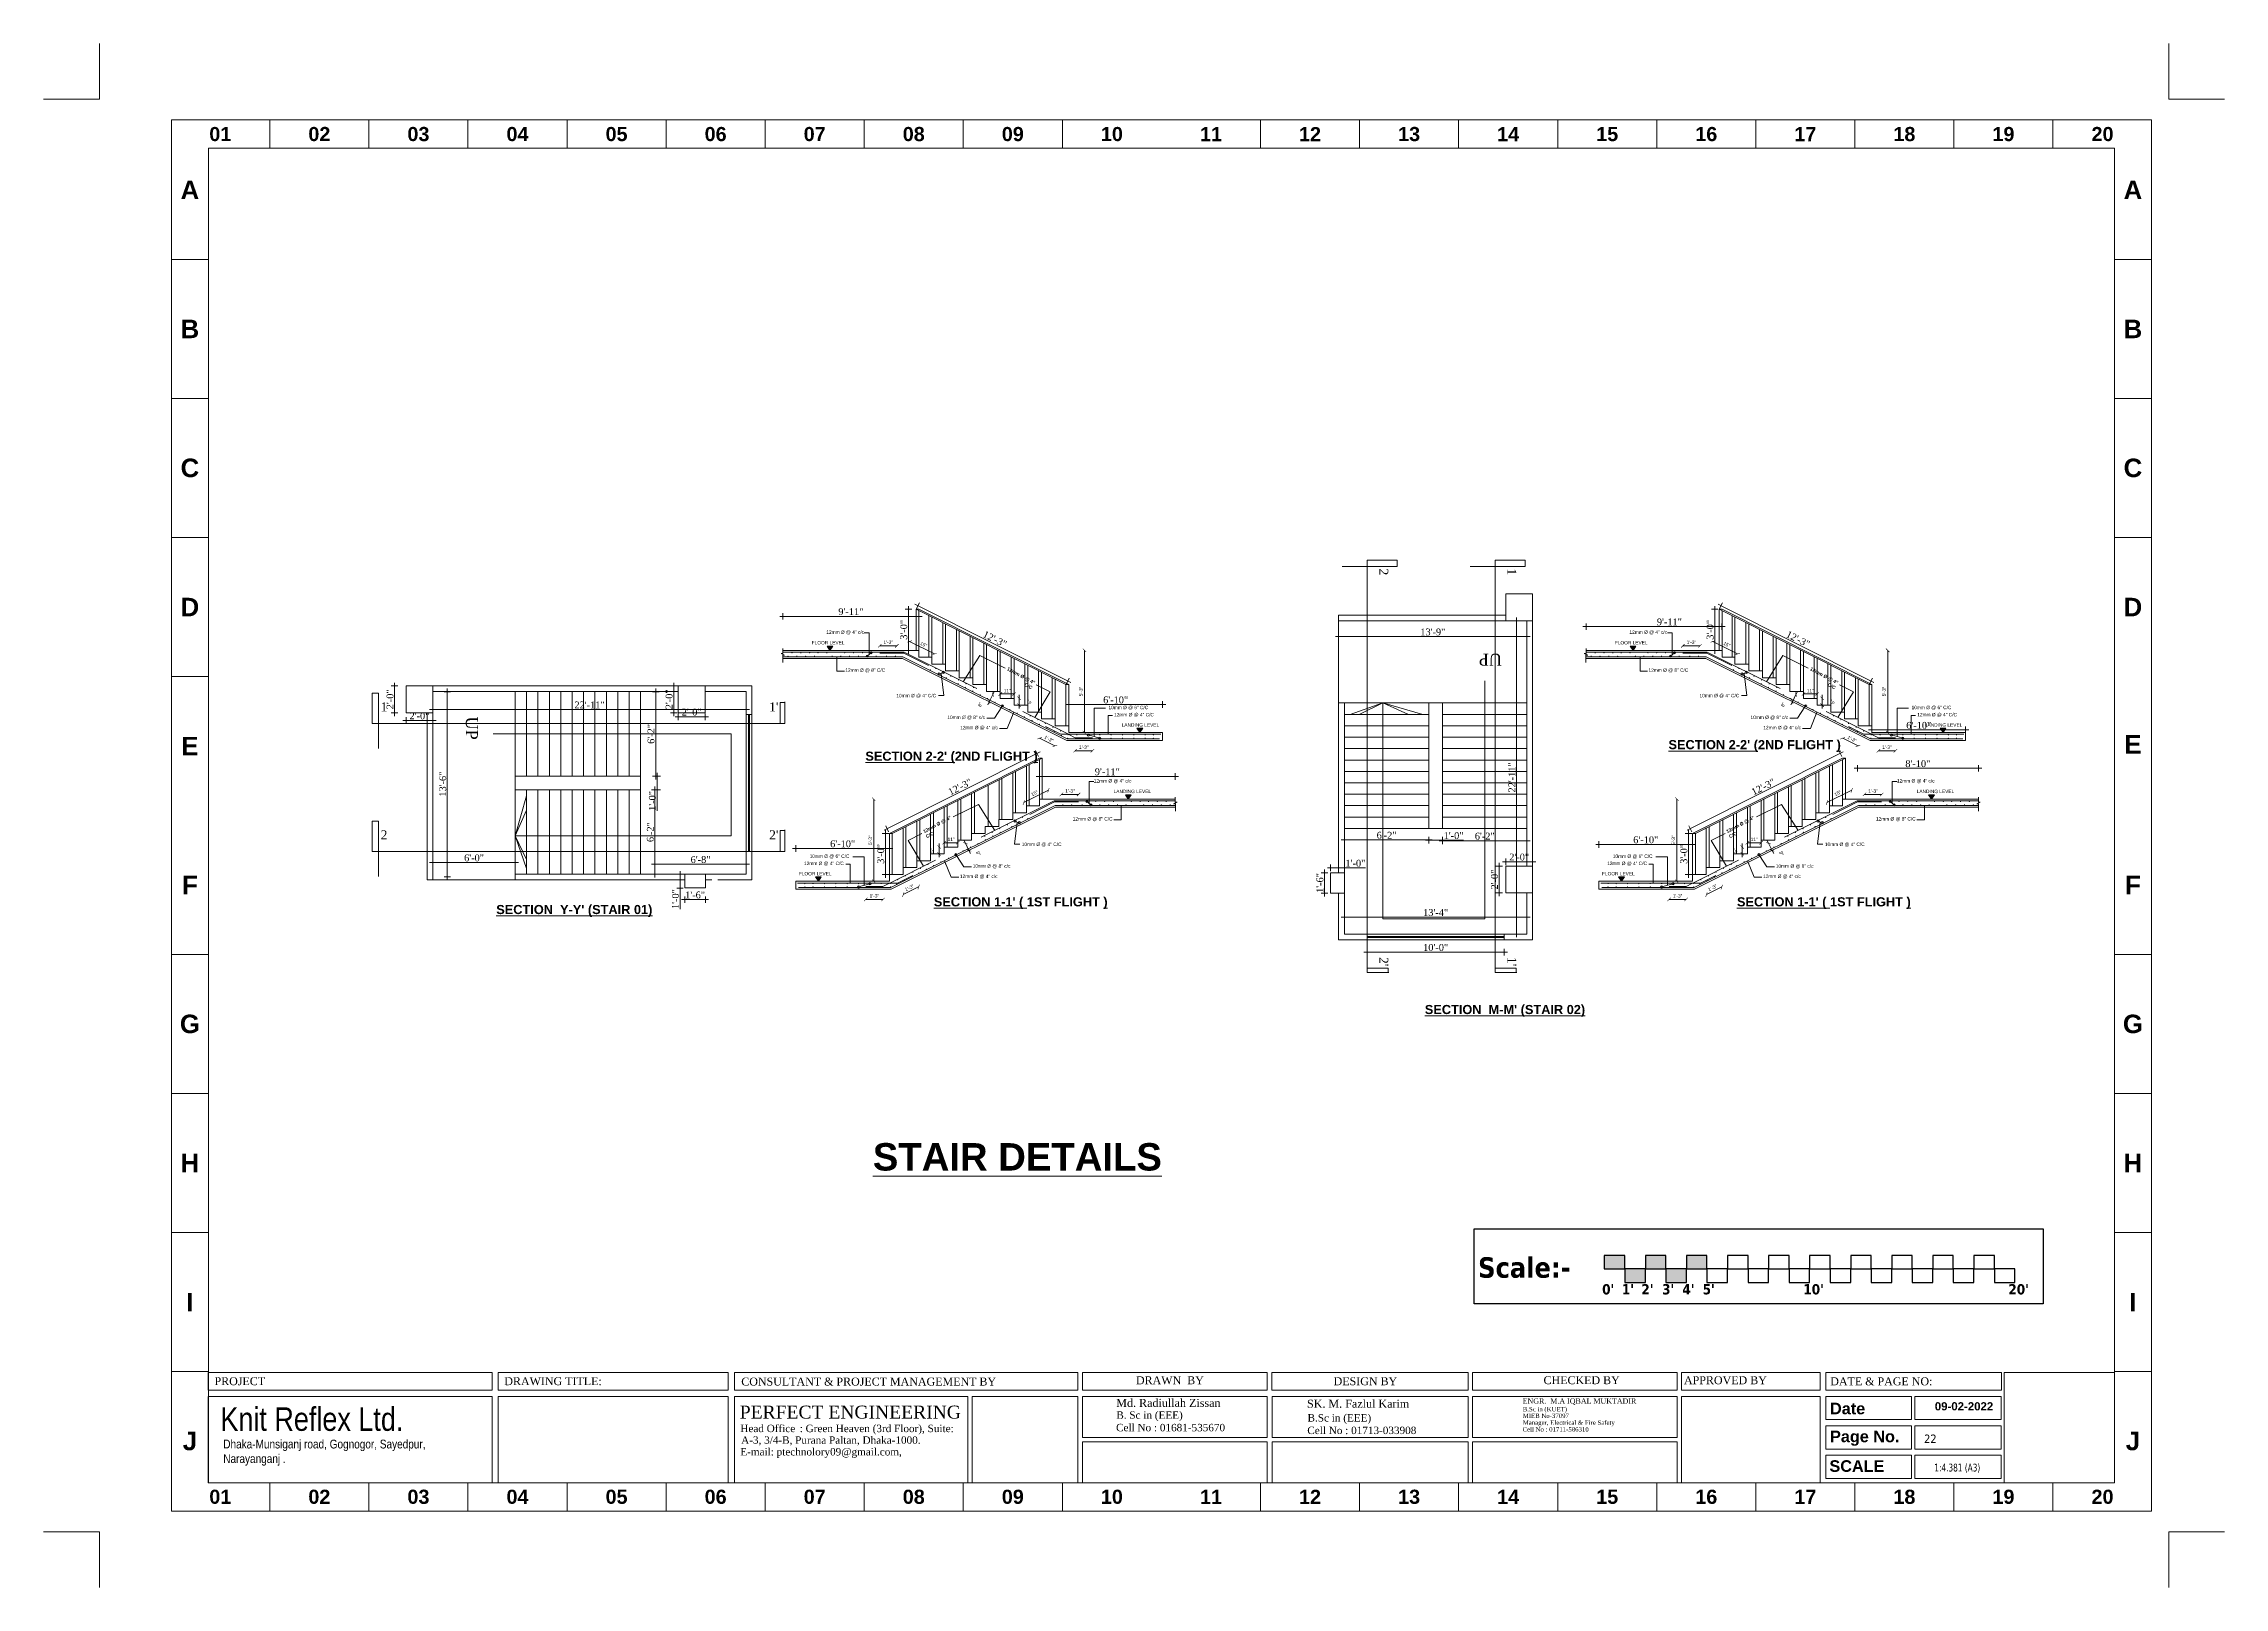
# Model space of a CAD drawing. Header units: inches. Extents: x -98933 to 1585249, y -3352739 to 192771.
# Drawn here: x 64291 to 66202, y 49357 to 50710 of the extents above; entities that cross this region are included whole.
import ezdxf

# ---------------------------------------------------------------- set-up
doc = ezdxf.new("R2010")
doc.units = ezdxf.units.IN
doc.header["$MEASUREMENT"] = 0
doc.header["$PDMODE"] = 35
doc.layers.get('0').update_dxf_attribs({"lineweight": 0})
doc.layers.get('Defpoints').update_dxf_attribs({"lineweight": 0})
doc.layers.add('-TB', color=7, linetype='Continuous')
doc.layers.add('SRAIRTEXT', color=7, linetype='Continuous')
for name, color, linetype, lineweight in [('AN-TEXT', 251, 'Continuous', 15), ('COLUMN-2', 102, 'Continuous', 0), ('DIM', 7, 'Continuous', 0), ('DIM 01', 250, 'Continuous', 9), ('DIM.', 251, 'Continuous', 5), ('DIM_WORKING', 7, 'Continuous', 0), ('Dimen', 252, 'Continuous', 18), ('FF-VALVES', 170, 'Continuous', 18), ('HATCH', 252, 'Continuous', 0), ('Inline', 7, 'Continuous', 0), ('Layer1', 134, 'Continuous', 0), ('Masjid', 222, 'Continuous', 0), ('Outline', 7, 'Continuous', 0), ('ROD', 10, 'Continuous', 0), ('Scale', 7, 'Continuous', 0), ('Scale_Text', 7, 'Continuous', 0), ('Stair', 171, 'Continuous', 0), ('SYMBLE', 86, 'Continuous', 0), ('T-TEXT', 7, 'Continuous', 15), ('TAXT', 7, 'Continuous', 0), ('Text', 7, 'Continuous', 0), ('TEXT_TITLEBOX', 7, 'Continuous', 13), ('Titelblk', 7, 'Continuous', 25), ('TITLE', 7, 'Continuous', 20), ('WALL (I)', 7, 'Continuous', 0)]:
    doc.layers.add(name, color=color, linetype=linetype, lineweight=lineweight)
doc.styles.add('AA', font='arial.ttf')
doc.styles.add('ARCH', font='times.ttf')
doc.styles.add('ARIAL', font='times.ttf')
doc.styles.add('arial narrow', font='tahoma.ttf')
doc.styles.add('isop', font='isocpeur.ttf')
doc.styles.add('MONOTEXT', font='txt')
doc.styles.add('SHT-TEXT-1', font='times.ttf', dxfattribs={"height": 12})
doc.styles.get("Standard").update_dxf_attribs({"font": 'arialbd.ttf', "height": 24})
doc.styles.add('SX', font='arial.ttf')
doc.styles.add('TEXT', font='arial.ttf')
doc.dimstyles.new('1-4', dxfattribs={"dimtxt": 20, "dimasz": 4, "dimexe": 3, "dimexo": 3, "dimgap": 0.25, "dimtad": 1, "dimdec": 1, "dimzin": 3, "dimdsep": 46, "dimlunit": 4, "dimtxsty": 'Standard', "dimblk": 'errrre', "dimcen": 4, "dimse1": 1, "dimse2": 1, "dimclrd": 256, "dimclre": 256, "dimclrt": 7, "dimadec": 0, "dimazin": 0, "dimtfac": 0.9, "dimtdec": 1, "dimtix": 1, "dimtmove": 2, "dimatfit": 3, "dimfxl": 3, "dimtolj": 1, "dimtzin": 0, "dimlwd": -1, "dimlwe": -1, "dimarcsym": 0})
doc.dimstyles.new('DIM1', dxfattribs={"dimtxt": 15, "dimasz": 24, "dimexe": 0, "dimexo": 0, "dimgap": 20, "dimtad": 0, "dimdec": 0, "dimzin": 3, "dimdsep": 46, "dimlunit": 3, "dimtxsty": 'SX', "dimblk": 'OPEN30', "dimcen": 0, "dimse1": 1, "dimse2": 1, "dimclrd": 256, "dimclrt": 2, "dimadec": 0, "dimazin": 0, "dimtfac": 1, "dimtdec": 0, "dimtmove": 2, "dimatfit": 0, "dimldrblk": 'OPEN30', "dimfxl": 1, "dimtvp": 1, "dimtolj": 1, "dimtzin": 3, "dimlwd": -1, "dimarcsym": 0})
doc.dimstyles.new('X-SECTION', dxfattribs={"dimtxt": 2, "dimasz": 1.5, "dimexe": 1, "dimexo": 1, "dimgap": 1, "dimtad": 1, "dimdec": 1, "dimzin": 3, "dimdsep": 46, "dimlunit": 4, "dimtxsty": 'Standard', "dimblk1": 'ARCHTICK', "dimblk2": 'ARCHTICK', "dimsah": 1, "dimcen": 0.09375, "dimdle": 1, "dimclrd": 6, "dimclre": 6, "dimclrt": 6, "dimadec": 0, "dimazin": 0, "dimtfac": 1, "dimtdec": 1, "dimtofl": 0, "dimtmove": 1, "dimatfit": 3, "dimfxl": 3, "dimtolj": 1, "dimtzin": 0, "dimlwd": -1, "dimlwe": -1, "dimarcsym": 0})

msp = doc.modelspace()

# ---------------------------------------------------------------- texts
at = {"layer": '-TB', "lineweight": 0, "insert": (65938.6, 49490.86), "char_height": 7.291, "width": 37.5325, "attachment_point": 1, "style": 'arial narrow'}
msp.add_mtext('22', dxfattribs=at)
at = {"layer": 'AN-TEXT', "lineweight": 25, "attachment_point": 1, "style": 'isop'}
for s, insert, char_height, width in [('{\\fTahoma|b1|i0|c0|p34;\\C7;Scale:-}', (65547.78, 49646.26), 17.9909, 75.7833), ("{\\fTahoma|b1|i0|c0|p34;\\C7;0'}", (65656.49, 49622.67), 8.9955, 12.3608), ("{\\fTahoma|b1|i0|c0|p34;\\C7;1'}", (65673.79, 49622.67), 8.9955, 12.3608), ("{\\fTahoma|b1|i0|c0|p34;\\C7;2'}", (65690.8, 49622.67), 8.9955, 12.3608), ("{\\fTahoma|b1|i0|c0|p34;\\C7;3'}", (65709, 49622.67), 8.9955, 12.3608), ("{\\fTahoma|b1|i0|c0|p34;\\C7;4'}", (65726.75, 49622.67), 8.9955, 12.3608), ("{\\fTahoma|b1|i0|c0|p34;\\C7;5'}", (65744.49, 49622.67), 8.9955, 12.3608), ("{\\fTahoma|b1|i0|c0|p34;\\C7;10'}", (65832.73, 49622.67), 8.9955, 12.3608), ("{\\fTahoma|b1|i0|c0|p34;\\C7;20'}", (66012.39, 49622.67), 8.9955, 12.3608)]:
    msp.add_mtext(s, dxfattribs=dict(at, insert=insert, char_height=char_height, width=width))
at = {"layer": 'DIM.', "color": 5, "lineweight": 13, "insert": (64525.93, 49487.1), "char_height": 20.6393, "width": 559.0696, "attachment_point": 5, "style": 'TEXT'}
msp.add_mtext('{\\fArial Narrow|b0|i0|c0|p34;Knit Reflex Ltd.\\C256;\\P\\pt7.74718;\\fSwis721 BT|b1|i0|c0|p34;\\C7; }', dxfattribs=at)
at = {"layer": 'FF-VALVES', "color": 7, "style": 'arial narrow', "width": 0.8}
msp.add_text('1:4.381 (A3)', height=6.8133, dxfattribs=at).set_placement((65947.55, 49458.53))
at = {"layer": 'T-TEXT', "linetype": 'ByBlock', "insert": (65017.45, 49746.2), "char_height": 24, "width": 285.5913, "attachment_point": 1}
msp.add_mtext('{\\L\\C0;STAIR DETAILS}', dxfattribs=at)
at = {"layer": 'Text', "color": 56, "insert": (64448.3, 49475.02), "char_height": 7.6659, "width": 293.8695, "attachment_point": 4, "style": 'MONOTEXT'}
msp.add_mtext('{\\fArial Narrow|b0|i0|c0|p34;\\C7;Dhaka-Munsiganj road, Gognogor, Sayedpur, \\PNarayanganj .}', dxfattribs=at)
at = {"layer": 'TEXT_TITLEBOX', "lineweight": 25, "style": 'SHT-TEXT-1'}
for s, height, p in [('PROJECT', 6.946, (64440.61, 49534.16)), ('DRAWING TITLE:', 6.9462, (64694.56, 49534.16)), ('CONSULTANT & PROJECT MANAGEMENT BY', 6.9462, (64902.19, 49533.83)), ('DRAWN  BY', 6.946, (65248.01, 49534.97)), ('DESIGN BY', 6.946, (65421.21, 49534.13)), ('CHECKED BY', 6.946, (65605.15, 49535.04)), ('APPROVED BY', 6.9462, (65728.2, 49535)), ('DATE & PAGE NO:', 6.9462, (65856.39, 49534.04)), ('Md. Radiullah Zissan', 7.0036, (65230.73, 49515.12)), ('B. Sc in (EEE)', 6.4849, (65230.78, 49504.74)), ('SK. M. Fazlul Karim', 7.0036, (65397.87, 49514.41)), ('ENGR.  M.A IQBAL MUKTADIR', 4.5653, (65586.87, 49517.98)), ('B.Sc in (KUET)', 3.8903, (65586.92, 49511.2)), ('Cell No : 01681-535670', 6.4849, (65230.59, 49493.77)), ('Cell No : 01713-033908', 6.4849, (65398.17, 49491.31)), ('B.Sc in (EEE)', 6.4849, (65398.36, 49502.29)), ('Cell No : 01711-586310', 3.8903, (65586.8, 49493.49)), ('MIEB No-37097', 3.8903, (65586.92, 49505.36)), ('Manager, Electrical & Fire Safety', 3.8903, (65586.92, 49499.42))]:
    msp.add_text(s, height=height, dxfattribs=at).set_placement(p)
at = {"layer": 'TEXT_TITLEBOX', "color": 1, "lineweight": 25, "style": 'SHT-TEXT-1'}
msp.add_text('PERFECT ENGINEERING', height=11.3477, dxfattribs=at).set_placement((64900.86, 49504.89))
at = {"layer": 'TEXT_TITLEBOX', "lineweight": 25}
for s, height, p in [('Date', 10.168, (65856.18, 49508.63)), ('09-02-2022', 7.166, (65947.97, 49512.07)), ('Page No.', 10.168, (65856.19, 49484.16))]:
    msp.add_text(s, height=height, dxfattribs=at).set_placement(p)
at = {"layer": 'TEXT_TITLEBOX', "color": 7, "lineweight": 25, "style": 'SHT-TEXT-1'}
for s, p in [('Head Office', (64901.35, 49493.01)), (': Green Heaven (3rd Floor), Suite:', (64953.4, 49493.01)), ('E-mail: ptechnolory09@gmail.com,', (64901.36, 49472.58)), ('A-3, 3/4-B, Purana Paltan, Dhaka-1000.', (64902.06, 49482.8))]:
    msp.add_text(s, height=6.4844, dxfattribs=at).set_placement(p)
at = {"layer": 'TEXT_TITLEBOX', "color": 1, "lineweight": 25}
msp.add_text('SCALE', height=10.168, dxfattribs=at).set_placement((65855.66, 49458.2))

# ---------------------------------------------------------------- blocks, each defined once
blk = doc.blocks.new('PAGE')
at = {"layer": 'Inline', "color": 252, "lineweight": 15}
blk.add_lwpolyline([(178051640.6, 22656441.1), (178051640.6, 22657235.8), (178050505.4, 22657235.8), (178050505.4, 22656441.1)], close=True, dxfattribs=at)
at = {"layer": 'Outline', "color": 252, "lineweight": 15}
for p, q in [((178051662.6, 22657252.7), (178050483.4, 22657252.7)), ((178051662.6, 22656424.2), (178051662.6, 22657252.7)), ((178050483.4, 22656424.2), (178051662.6, 22656424.2))]:
    blk.add_line(p, q, dxfattribs=at)
blk.add_lwpolyline([(178050483.4, 22657252.7), (178050483.4, 22656424.2)], dxfattribs=at)
at = {"layer": 'Scale', "color": 252, "lineweight": 9}
for p, q in [((178050542, 22657235.8), (178050542, 22657252.7)), ((178050601, 22657235.8), (178050601, 22657252.7)), ((178050660, 22657235.8), (178050660, 22657252.7)), ((178050719, 22657235.8), (178050719, 22657252.7)), ((178050778, 22657235.8), (178050778, 22657252.7)), ((178050837, 22657235.8), (178050837, 22657252.7)), ((178050896, 22657235.8), (178050896, 22657252.7)), ((178050955, 22657235.8), (178050955, 22657252.7)), ((178051014, 22657235.8), (178051014, 22657252.7)), ((178051132, 22657235.8), (178051132, 22657252.7)), ((178051191, 22657235.8), (178051191, 22657252.7)), ((178051250, 22657235.8), (178051250, 22657252.7)), ((178051309, 22657235.8), (178051309, 22657252.7)), ((178051368, 22657235.8), (178051368, 22657252.7)), ((178051427, 22657235.8), (178051427, 22657252.7)), ((178051486, 22657235.8), (178051486, 22657252.7)), ((178051545, 22657235.8), (178051545, 22657252.7)), ((178051604, 22657235.8), (178051604, 22657252.7)), ((178050483.4, 22657169.6), (178050505.4, 22657169.6)), ((178051640.6, 22657169.6), (178051662.6, 22657169.6)), ((178050483.4, 22657086.8), (178050505.4, 22657086.8)), ((178051640.6, 22657086.8), (178051662.6, 22657086.8)), ((178050483.4, 22657004), (178050505.4, 22657004)), ((178051640.6, 22657004), (178051662.6, 22657004)), ((178050483.4, 22656921.2), (178050505.4, 22656921.2)), ((178050483.4, 22656755.7), (178050505.4, 22656755.7)), ((178051640.6, 22656755.7), (178051662.6, 22656755.7)), ((178050483.4, 22656672.9), (178050505.4, 22656672.9)), ((178051640.6, 22656672.9), (178051662.6, 22656672.9)), ((178050483.4, 22656590.1), (178050505.4, 22656590.1)), ((178051640.6, 22656590.1), (178051662.6, 22656590.1)), ((178050483.4, 22656507.3), (178050505.4, 22656507.3)), ((178051640.6, 22656507.3), (178051662.6, 22656507.3)), ((178051640.6, 22656507.3), (178051662.6, 22656507.3)), ((178051640.6, 22656507.3), (178051662.6, 22656507.3)), ((178050542, 22656424.2), (178050542, 22656441.1)), ((178050601, 22656424.2), (178050601, 22656441.1)), ((178050660, 22656424.2), (178050660, 22656441.1)), ((178050719, 22656424.2), (178050719, 22656441.1)), ((178050778, 22656424.2), (178050778, 22656441.1)), ((178050837, 22656424.2), (178050837, 22656441.1)), ((178050896, 22656424.2), (178050896, 22656441.1)), ((178050955, 22656424.2), (178050955, 22656441.1)), ((178051014, 22656424.2), (178051014, 22656441.1)), ((178051132, 22656424.2), (178051132, 22656441.1)), ((178051191, 22656424.2), (178051191, 22656441.1)), ((178051250, 22656424.2), (178051250, 22656441.1)), ((178051309, 22656424.2), (178051309, 22656441.1)), ((178051368, 22656424.2), (178051368, 22656441.1)), ((178051427, 22656424.2), (178051427, 22656441.1)), ((178051486, 22656424.2), (178051486, 22656441.1)), ((178051545, 22656424.2), (178051545, 22656441.1)), ((178051604, 22656424.2), (178051604, 22656441.1))]:
    blk.add_line(p, q, dxfattribs=at)
at = {"layer": 'Scale_Text', "color": 252, "lineweight": 13, "attachment_point": 5}
for s, insert, char_height, width in [('01', (178050512.5, 22657244.2), 8.43, 2.51), ('02', (178050571.5, 22657244.2), 8.43, 2.51), ('03', (178050630.5, 22657244.2), 8.43, 2.51), ('04', (178050689.5, 22657244.2), 8.43, 2.51), ('05', (178050748.5, 22657244.2), 8.43, 2.51), ('06', (178050807.5, 22657244.2), 8.43, 2.51), ('07', (178050866.5, 22657244.2), 8.43, 2.51), ('08', (178050925.5, 22657244.2), 8.43, 2.51), ('09', (178050984.5, 22657244.2), 8.43, 2.51), ('10', (178051043.5, 22657244.2), 8.43, 2.51), ('11', (178051102.5, 22657244.2), 8.43, 2.51), ('12', (178051161.5, 22657244.2), 8.43, 2.51), ('13', (178051220.5, 22657244.2), 8.43, 2.51), ('14', (178051279.5, 22657244.2), 8.43, 2.51), ('15', (178051338.5, 22657244.2), 8.43, 2.51), ('16', (178051397.5, 22657244.2), 8.43, 2.51), ('17', (178051456.5, 22657244.2), 8.43, 2.51), ('18', (178051515.5, 22657244.2), 8.43, 2.51), ('19', (178051574.5, 22657244.2), 8.43, 2.51), ('20', (178051633.5, 22657244.2), 8.43, 2.51), ('A', (178050494.4, 22657211), 11, 8.36), ('A', (178051651.6, 22657211), 11, 8.36), ('B', (178050494.4, 22657128.2), 11, 8.36), ('B', (178051651.6, 22657128.2), 11, 8.36), ('C', (178050494.4, 22657045.4), 11, 8.36), ('C', (178051651.6, 22657045.4), 11, 8.36), ('D', (178050494.4, 22656962.6), 11, 8.36), ('D', (178051651.6, 22656962.6), 11, 8.36), ('E', (178050494.4, 22656879.8), 11, 8.36), ('E', (178051651.6, 22656880.8), 11, 8.36), ('F', (178050494.4, 22656797.1), 11, 8.36), ('F', (178051651.6, 22656797.1), 11, 8.36), ('G', (178050494.4, 22656714.3), 11, 8.36), ('G', (178051651.6, 22656714.3), 11, 8.36), ('H', (178050494.4, 22656631.5), 11, 8.36), ('H', (178051651.6, 22656631.5), 11, 8.36), ('I', (178050494.4, 22656548.7), 11, 8.36), ('I', (178051651.6, 22656548.7), 11, 8.36), ('J', (178050494.4, 22656465.9), 11, 8.36), ('J', (178051651.6, 22656465.9), 11, 8.36), ('01', (178050512.5, 22656432.7), 8.43, 2.51), ('02', (178050571.5, 22656432.7), 8.43, 2.51), ('03', (178050630.5, 22656432.7), 8.43, 2.51), ('04', (178050689.5, 22656432.7), 8.43, 2.51), ('05', (178050748.5, 22656432.7), 8.43, 2.51), ('06', (178050807.5, 22656432.7), 8.43, 2.51), ('07', (178050866.5, 22656432.7), 8.43, 2.51), ('08', (178050925.5, 22656432.7), 8.43, 2.51), ('09', (178050984.5, 22656432.7), 8.43, 2.51), ('10', (178051043.5, 22656432.7), 8.43, 2.51), ('11', (178051102.5, 22656432.7), 8.43, 2.51), ('12', (178051161.5, 22656432.7), 8.43, 2.51), ('13', (178051220.5, 22656432.7), 8.43, 2.51), ('14', (178051279.5, 22656432.7), 8.43, 2.51), ('15', (178051338.5, 22656432.7), 8.43, 2.51), ('16', (178051397.5, 22656432.7), 8.43, 2.51), ('17', (178051456.5, 22656432.7), 8.43, 2.51), ('18', (178051515.5, 22656432.7), 8.43, 2.51), ('19', (178051574.5, 22656432.7), 8.43, 2.51), ('20', (178051633.5, 22656432.7), 8.43, 2.51)]:
    blk.add_mtext(s, dxfattribs=dict(at, insert=insert, char_height=char_height, width=width))
blk = doc.blocks.new('Title')
at = {"layer": 'Defpoints', "color": 1, "ltscale": 10}
for points in [[(-102338.3, -85271), (-102338.3, -85371), (-102438.3, -85371)], [(-98623, -85271), (-98623, -85371), (-98523, -85371)], [(-102338.3, -88042.4), (-102338.3, -87942.4), (-102438.3, -87942.4)], [(-98623, -88042.4), (-98623, -87942.4), (-98523, -87942.4)]]:
    blk.add_lwpolyline(points, dxfattribs=at)
at = {"layer": 'Titelblk', "color": 3, "linetype": 'Continuous', "lineweight": 0, "xscale": 3.014611567961765, "yscale": 3.014611567959946, "zscale": 3.014611567966516}
blk.add_blockref('PAGE', (-536855255.8, -68388224), dxfattribs=at)
blk = doc.blocks.new('_ArchTick')
at = {"color": 0, "linetype": 'ByBlock', "const_width": 0.15}
blk.add_lwpolyline([(-0.5, -0.5), (0.5, 0.5)], dxfattribs=at)
blk = doc.blocks.new('*D697')
at = {"layer": 'Defpoints', "color": 0, "ltscale": 30, "transparency": 16777216}
for p in [(32590.1, 34074.3), (32616.9, 34073.7), (32611.8, 34063.4)]:
    blk.add_point(p, dxfattribs=at)
at = {"layer": 'TAXT', "ltscale": 30, "transparency": 16777216}
blk.add_line((32595.2, 34084.6), (32616.9, 34073.7), dxfattribs=at)
at = {"layer": 'TAXT', "ltscale": 30, "transparency": 16777216, "xscale": 3, "yscale": 3, "zscale": 3}
for p, rotation in [((32595.2, 34084.6), 153.4349488229182), ((32616.9, 34073.7), 333.4349488229182)]:
    blk.add_blockref('_ArchTick', p, dxfattribs=dict(at, rotation=rotation))
at = {"layer": 'TAXT', "ltscale": 30, "transparency": 16777216, "insert": (32607.4, 34081.9), "char_height": 3, "attachment_point": 5, "rotation": 333.4349, "style": 'SX'}
blk.add_mtext('\\A1;15"', dxfattribs=at)
blk = doc.blocks.new('*D698')
at = {"layer": 'Defpoints', "color": 0, "ltscale": 30, "transparency": 16777216}
for p in [(32714.2, 34010), (32727.6, 34003.3), (32722.5, 33993.1)]:
    blk.add_point(p, dxfattribs=at)
at = {"layer": 'TAXT', "ltscale": 30, "transparency": 16777216}
blk.add_line((32709.1, 33999.8), (32722.5, 33993.1), dxfattribs=at)
at = {"layer": 'TAXT', "ltscale": 30, "transparency": 16777216, "xscale": 3, "yscale": 3, "zscale": 3}
for p, rotation in [((32709.1, 33999.8), 153.434948822922), ((32722.5, 33993.1), 333.434948822922)]:
    blk.add_blockref('_ArchTick', p, dxfattribs=dict(at, rotation=rotation))
at = {"layer": 'TAXT', "ltscale": 30, "transparency": 16777216, "insert": (32717.2, 33999.2), "char_height": 3, "attachment_point": 5, "rotation": 333.4349, "style": 'SX'}
blk.add_mtext('\\A1;1\'-3"', dxfattribs=at)
blk = doc.blocks.new('*D699')
at = {"layer": 'Defpoints', "color": 0, "ltscale": 30, "transparency": 16777216}
for p in [(32740.3, 34000.3), (32755.3, 34000.3), (32755.3, 33988.9)]:
    blk.add_point(p, dxfattribs=at)
at = {"layer": 'TAXT', "ltscale": 30, "transparency": 16777216}
blk.add_line((32740.3, 33988.9), (32755.3, 33988.9), dxfattribs=at)
at = {"layer": 'TAXT', "ltscale": 30, "transparency": 16777216, "xscale": 3, "yscale": 3, "zscale": 3, "rotation": 180}
blk.add_blockref('_ArchTick', (32740.3, 33988.9), dxfattribs=at)
at = {"layer": 'TAXT', "ltscale": 30, "transparency": 16777216, "xscale": 3, "yscale": 3, "zscale": 3}
blk.add_blockref('_ArchTick', (32755.3, 33988.9), dxfattribs=at)
at = {"layer": 'TAXT', "ltscale": 30, "transparency": 16777216, "insert": (32747.8, 33992), "char_height": 3, "attachment_point": 5, "style": 'SX'}
blk.add_mtext('\\A1;1\'-3"', dxfattribs=at)
blk = doc.blocks.new('*D700')
at = {"layer": 'Defpoints', "color": 0, "ltscale": 30, "transparency": 16777216}
for p in [(32569, 34074.3), (32584, 34080.8), (32584, 34074.3)]:
    blk.add_point(p, dxfattribs=at)
at = {"layer": 'TAXT', "ltscale": 30, "transparency": 16777216}
blk.add_line((32569, 34080.8), (32584, 34080.8), dxfattribs=at)
at = {"layer": 'TAXT', "ltscale": 30, "transparency": 16777216, "xscale": 3, "yscale": 3, "zscale": 3, "rotation": 180}
blk.add_blockref('_ArchTick', (32569, 34080.8), dxfattribs=at)
at = {"layer": 'TAXT', "ltscale": 30, "transparency": 16777216, "xscale": 3, "yscale": 3, "zscale": 3}
blk.add_blockref('_ArchTick', (32584, 34080.8), dxfattribs=at)
at = {"layer": 'TAXT', "ltscale": 30, "transparency": 16777216, "insert": (32576.5, 34083.9), "char_height": 3, "attachment_point": 5, "style": 'SX'}
blk.add_mtext('\\A1;1\'-3"', dxfattribs=at)
blk = doc.blocks.new('*D701')
at = {"layer": 'Defpoints', "color": 0, "ltscale": 30, "transparency": 16777216}
for p in [(32603.3, 34076.8), (32748.4, 34076.8), (32734.7, 34004.8)]:
    blk.add_point(p, dxfattribs=at)
at = {"layer": 'TAXT', "ltscale": 30, "transparency": 16777216}
blk.add_line((32748.4, 34004.8), (32748.4, 34076.8), dxfattribs=at)
at = {"layer": 'TAXT', "ltscale": 30, "transparency": 16777216, "xscale": 3, "yscale": 3, "zscale": 3}
for p, rotation in [((32748.4, 34076.8), 90), ((32748.4, 34004.8), 270)]:
    blk.add_blockref('_ArchTick', p, dxfattribs=dict(at, rotation=rotation))
at = {"layer": 'TAXT', "ltscale": 30, "transparency": 16777216, "insert": (32745.4, 34040.8), "char_height": 3, "attachment_point": 5, "rotation": 90, "style": 'SX'}
blk.add_mtext('\\A1;5\'-3"', dxfattribs=at)
blk = doc.blocks.new('*D702')
at = {"layer": 'Defpoints', "color": 0, "ltscale": 30, "transparency": 16777216}
for p in [(32674.7, 34034.8), (32665, 34031.8), (32671.5, 34028.5)]:
    blk.add_point(p, dxfattribs=at)
at = {"layer": 'TAXT', "ltscale": 30, "transparency": 16777216}
for p, q in [((32668.1, 34038.1), (32665, 34031.8)), ((32668.1, 34038.1), (32669.4, 34040.7)), ((32665, 34031.8), (32663.6, 34029.1))]:
    blk.add_line(p, q, dxfattribs=at)
at = {"layer": 'TAXT', "ltscale": 30, "transparency": 16777216, "xscale": 3, "yscale": 3, "zscale": 3}
for p, rotation in [((32665, 34031.8), 63.43494882292201), ((32668.1, 34038.1), 243.434948822922)]:
    blk.add_blockref('_ArchTick', p, dxfattribs=dict(at, rotation=rotation))
at = {"layer": 'TAXT', "ltscale": 30, "transparency": 16777216, "insert": (32656.9, 34029.2), "char_height": 3, "attachment_point": 5, "rotation": 63.4349, "style": 'SX'}
blk.add_mtext('\\A1;8"', dxfattribs=at)
blk = doc.blocks.new('*D703')
at = {"layer": 'Defpoints', "color": 0, "ltscale": 30, "transparency": 16777216}
for p in [(32674.7, 34038.6), (32674.7, 34034.8), (32686.7, 34034.8)]:
    blk.add_point(p, dxfattribs=at)
at = {"layer": 'TAXT', "ltscale": 30, "transparency": 16777216}
blk.add_line((32686.7, 34038.6), (32674.7, 34038.6), dxfattribs=at)
at = {"layer": 'TAXT', "ltscale": 30, "transparency": 16777216, "xscale": 3, "yscale": 3, "zscale": 3, "rotation": 180}
blk.add_blockref('_ArchTick', (32674.7, 34038.6), dxfattribs=at)
at = {"layer": 'TAXT', "ltscale": 30, "transparency": 16777216, "xscale": 3, "yscale": 3, "zscale": 3}
blk.add_blockref('_ArchTick', (32686.7, 34038.6), dxfattribs=at)
at = {"layer": 'TAXT', "ltscale": 30, "transparency": 16777216, "insert": (32680.7, 34041.6), "char_height": 3, "attachment_point": 5, "style": 'SX'}
blk.add_mtext('\\A1;11"', dxfattribs=at)
blk = doc.blocks.new('*D704')
at = {"layer": 'Defpoints', "color": 0, "ltscale": 30, "transparency": 16777216}
for p in [(32686.7, 34034.8), (32686.7, 34028.8), (32691.1, 34028.8)]:
    blk.add_point(p, dxfattribs=at)
at = {"layer": 'TAXT', "ltscale": 30, "transparency": 16777216}
for p, q in [((32691.1, 34034.8), (32691.1, 34037.8)), ((32691.1, 34034.8), (32691.1, 34028.8)), ((32691.1, 34028.8), (32691.1, 34025.8))]:
    blk.add_line(p, q, dxfattribs=at)
at = {"layer": 'TAXT', "ltscale": 30, "transparency": 16777216, "xscale": 3, "yscale": 3, "zscale": 3}
for p, rotation in [((32691.1, 34034.8), 270), ((32691.1, 34028.8), 90)]:
    blk.add_blockref('_ArchTick', p, dxfattribs=dict(at, rotation=rotation))
at = {"layer": 'TAXT', "ltscale": 30, "transparency": 16777216, "insert": (32700.2, 34031.8), "char_height": 3, "attachment_point": 5, "rotation": 90, "style": 'SX'}
blk.add_mtext('\\A1;5"', dxfattribs=at)
blk = doc.blocks.new('*D705')
at = {"layer": 'Defpoints', "color": 0, "ltscale": 30, "transparency": 16777216}
for p in [(32695.2, 33943.4), (32722.1, 33944), (32700.4, 33933.1)]:
    blk.add_point(p, dxfattribs=at)
at = {"layer": 'TAXT', "ltscale": 30, "transparency": 16777216}
blk.add_line((32716.9, 33954.3), (32695.2, 33943.4), dxfattribs=at)
at = {"layer": 'TAXT', "ltscale": 30, "transparency": 16777216, "xscale": 3, "yscale": 3, "zscale": 3}
for p, rotation in [((32716.9, 33954.3), 26.5650511770857), ((32695.2, 33943.4), 206.5650511770856)]:
    blk.add_blockref('_ArchTick', p, dxfattribs=dict(at, rotation=rotation))
at = {"layer": 'TAXT', "ltscale": 30, "transparency": 16777216, "insert": (32704.7, 33951.6), "char_height": 3, "attachment_point": 5, "rotation": 26.5651, "style": 'SX'}
blk.add_mtext('\\A1;15"', dxfattribs=at)
blk = doc.blocks.new('*D706')
at = {"layer": 'Defpoints', "color": 0, "ltscale": 30, "transparency": 16777216}
for p in [(32598, 33879.7), (32584.5, 33873), (32589.6, 33862.8)]:
    blk.add_point(p, dxfattribs=at)
at = {"layer": 'TAXT', "ltscale": 30, "transparency": 16777216}
blk.add_line((32603.1, 33869.5), (32589.6, 33862.8), dxfattribs=at)
at = {"layer": 'TAXT', "ltscale": 30, "transparency": 16777216, "xscale": 3, "yscale": 3, "zscale": 3}
for p, rotation in [((32589.6, 33862.8), 206.565051177078), ((32603.1, 33869.5), 26.56505117707803)]:
    blk.add_blockref('_ArchTick', p, dxfattribs=dict(at, rotation=rotation))
at = {"layer": 'TAXT', "ltscale": 30, "transparency": 16777216, "insert": (32595, 33868.9), "char_height": 3, "attachment_point": 5, "rotation": 26.5651, "style": 'SX'}
blk.add_mtext('\\A1;1\'-3"', dxfattribs=at)
blk = doc.blocks.new('*D707')
at = {"layer": 'Defpoints', "color": 0, "ltscale": 30, "transparency": 16777216}
for p in [(32556.8, 33870), (32571.8, 33870), (32556.8, 33858.6)]:
    blk.add_point(p, dxfattribs=at)
at = {"layer": 'TAXT', "ltscale": 30, "transparency": 16777216}
blk.add_line((32571.8, 33858.6), (32556.8, 33858.6), dxfattribs=at)
at = {"layer": 'TAXT', "ltscale": 30, "transparency": 16777216, "xscale": 3, "yscale": 3, "zscale": 3, "rotation": 180}
blk.add_blockref('_ArchTick', (32556.8, 33858.6), dxfattribs=at)
at = {"layer": 'TAXT', "ltscale": 30, "transparency": 16777216, "xscale": 3, "yscale": 3, "zscale": 3}
blk.add_blockref('_ArchTick', (32571.8, 33858.6), dxfattribs=at)
at = {"layer": 'TAXT', "ltscale": 30, "transparency": 16777216, "insert": (32564.3, 33861.7), "char_height": 3, "attachment_point": 5, "style": 'SX'}
blk.add_mtext('\\A1;1\'-3"', dxfattribs=at)
blk = doc.blocks.new('*D708')
at = {"layer": 'Defpoints', "color": 0, "ltscale": 30, "transparency": 16777216}
for p in [(32728.2, 33950.6), (32728.2, 33944), (32743.2, 33944)]:
    blk.add_point(p, dxfattribs=at)
at = {"layer": 'TAXT', "ltscale": 30, "transparency": 16777216}
blk.add_line((32743.2, 33950.6), (32728.2, 33950.6), dxfattribs=at)
at = {"layer": 'TAXT', "ltscale": 30, "transparency": 16777216, "xscale": 3, "yscale": 3, "zscale": 3, "rotation": 180}
blk.add_blockref('_ArchTick', (32728.2, 33950.6), dxfattribs=at)
at = {"layer": 'TAXT', "ltscale": 30, "transparency": 16777216, "xscale": 3, "yscale": 3, "zscale": 3}
blk.add_blockref('_ArchTick', (32743.2, 33950.6), dxfattribs=at)
at = {"layer": 'TAXT', "ltscale": 30, "transparency": 16777216, "insert": (32735.7, 33953.6), "char_height": 3, "attachment_point": 5, "style": 'SX'}
blk.add_mtext('\\A1;1\'-3"', dxfattribs=at)
blk = doc.blocks.new('*D709')
at = {"layer": 'Defpoints', "color": 0, "ltscale": 30, "transparency": 16777216}
for p in [(32563.7, 33946.5), (32708.9, 33946.5), (32577.5, 33874.5)]:
    blk.add_point(p, dxfattribs=at)
at = {"layer": 'TAXT', "ltscale": 30, "transparency": 16777216}
blk.add_line((32563.7, 33874.5), (32563.7, 33946.5), dxfattribs=at)
at = {"layer": 'TAXT', "ltscale": 30, "transparency": 16777216, "xscale": 3, "yscale": 3, "zscale": 3}
for p, rotation in [((32563.7, 33946.5), 90), ((32563.7, 33874.5), 270)]:
    blk.add_blockref('_ArchTick', p, dxfattribs=dict(at, rotation=rotation))
at = {"layer": 'TAXT', "ltscale": 30, "transparency": 16777216, "insert": (32560.7, 33910.5), "char_height": 3, "attachment_point": 5, "rotation": 90, "style": 'SX'}
blk.add_mtext('\\A1;5\'-3"', dxfattribs=at)
blk = doc.blocks.new('*D710')
at = {"layer": 'Defpoints', "color": 0, "ltscale": 30, "transparency": 16777216}
for p in [(32637.5, 33904.5), (32647.2, 33901.5), (32640.6, 33898.2)]:
    blk.add_point(p, dxfattribs=at)
at = {"layer": 'TAXT', "ltscale": 30, "transparency": 16777216}
for p, q in [((32644, 33907.8), (32642.7, 33910.5)), ((32644, 33907.8), (32647.2, 33901.5)), ((32647.2, 33901.5), (32648.5, 33898.8))]:
    blk.add_line(p, q, dxfattribs=at)
at = {"layer": 'TAXT', "ltscale": 30, "transparency": 16777216, "xscale": 3, "yscale": 3, "zscale": 3}
for p, rotation in [((32644, 33907.8), 296.565051177078), ((32647.2, 33901.5), 116.565051177078)]:
    blk.add_blockref('_ArchTick', p, dxfattribs=dict(at, rotation=rotation))
at = {"layer": 'TAXT', "ltscale": 30, "transparency": 16777216, "insert": (32655.3, 33898.9), "char_height": 3, "attachment_point": 5, "rotation": 296.5651, "style": 'SX'}
blk.add_mtext('\\A1;8"', dxfattribs=at)
blk = doc.blocks.new('*D711')
at = {"layer": 'Defpoints', "color": 0, "ltscale": 30, "transparency": 16777216}
for p in [(32625.5, 33904.5), (32637.5, 33908.3), (32637.5, 33904.5)]:
    blk.add_point(p, dxfattribs=at)
at = {"layer": 'TAXT', "ltscale": 30, "transparency": 16777216}
blk.add_line((32625.5, 33908.3), (32637.5, 33908.3), dxfattribs=at)
at = {"layer": 'TAXT', "ltscale": 30, "transparency": 16777216, "xscale": 3, "yscale": 3, "zscale": 3, "rotation": 180}
blk.add_blockref('_ArchTick', (32625.5, 33908.3), dxfattribs=at)
at = {"layer": 'TAXT', "ltscale": 30, "transparency": 16777216, "xscale": 3, "yscale": 3, "zscale": 3}
blk.add_blockref('_ArchTick', (32637.5, 33908.3), dxfattribs=at)
at = {"layer": 'TAXT', "ltscale": 30, "transparency": 16777216, "insert": (32631.5, 33911.3), "char_height": 3, "attachment_point": 5, "style": 'SX'}
blk.add_mtext('\\A1;11"', dxfattribs=at)
blk = doc.blocks.new('*D712')
at = {"layer": 'Defpoints', "color": 0, "ltscale": 30, "transparency": 16777216}
for p in [(32625.5, 33904.5), (32621, 33898.5), (32625.5, 33898.5)]:
    blk.add_point(p, dxfattribs=at)
at = {"layer": 'TAXT', "ltscale": 30, "transparency": 16777216}
for p, q in [((32621, 33904.5), (32621, 33907.5)), ((32621, 33904.5), (32621, 33898.5)), ((32621, 33898.5), (32621, 33895.5))]:
    blk.add_line(p, q, dxfattribs=at)
at = {"layer": 'TAXT', "ltscale": 30, "transparency": 16777216, "xscale": 3, "yscale": 3, "zscale": 3}
for p, rotation in [((32621, 33904.5), 270), ((32621, 33898.5), 90)]:
    blk.add_blockref('_ArchTick', p, dxfattribs=dict(at, rotation=rotation))
at = {"layer": 'TAXT', "ltscale": 30, "transparency": 16777216, "insert": (32615, 33901.5), "char_height": 3, "attachment_point": 5, "rotation": 90, "style": 'SX'}
blk.add_mtext('\\A1;5"', dxfattribs=at)
blk = doc.blocks.new('*D721')
at = {"layer": 'Defpoints', "color": 0, "ltscale": 30, "transparency": 16777216}
for p in [(33293.8, 34074.3), (33320.7, 34073.7), (33315.5, 34063.4)]:
    blk.add_point(p, dxfattribs=at)
at = {"layer": 'TAXT', "ltscale": 30, "transparency": 16777216}
blk.add_line((33298.9, 34084.6), (33320.7, 34073.7), dxfattribs=at)
at = {"layer": 'TAXT', "ltscale": 30, "transparency": 16777216, "xscale": 3, "yscale": 3, "zscale": 3}
for p, rotation in [((33298.9, 34084.6), 153.4349488229143), ((33320.7, 34073.7), 333.4349488229143)]:
    blk.add_blockref('_ArchTick', p, dxfattribs=dict(at, rotation=rotation))
at = {"layer": 'TAXT', "ltscale": 30, "transparency": 16777216, "insert": (33311.2, 34081.9), "char_height": 3, "attachment_point": 5, "rotation": 333.4349, "style": 'SX'}
blk.add_mtext('\\A1;15"', dxfattribs=at)
blk = doc.blocks.new('*D722')
at = {"layer": 'Defpoints', "color": 0, "ltscale": 30, "transparency": 16777216}
for p in [(33417.9, 34010), (33431.3, 34003.3), (33426.2, 33993.1)]:
    blk.add_point(p, dxfattribs=at)
at = {"layer": 'TAXT', "ltscale": 30, "transparency": 16777216}
blk.add_line((33412.8, 33999.8), (33426.2, 33993.1), dxfattribs=at)
at = {"layer": 'TAXT', "ltscale": 30, "transparency": 16777216, "xscale": 3, "yscale": 3, "zscale": 3}
for p, rotation in [((33412.8, 33999.8), 153.434948822922), ((33426.2, 33993.1), 333.434948822922)]:
    blk.add_blockref('_ArchTick', p, dxfattribs=dict(at, rotation=rotation))
at = {"layer": 'TAXT', "ltscale": 30, "transparency": 16777216, "insert": (33420.9, 33999.2), "char_height": 3, "attachment_point": 5, "rotation": 333.4349, "style": 'SX'}
blk.add_mtext('\\A1;1\'-3"', dxfattribs=at)
blk = doc.blocks.new('*D723')
at = {"layer": 'Defpoints', "color": 0, "ltscale": 30, "transparency": 16777216}
for p in [(33444, 34000.3), (33459, 34000.3), (33459, 33988.9)]:
    blk.add_point(p, dxfattribs=at)
at = {"layer": 'TAXT', "ltscale": 30, "transparency": 16777216}
blk.add_line((33444, 33988.9), (33459, 33988.9), dxfattribs=at)
at = {"layer": 'TAXT', "ltscale": 30, "transparency": 16777216, "xscale": 3, "yscale": 3, "zscale": 3, "rotation": 180}
blk.add_blockref('_ArchTick', (33444, 33988.9), dxfattribs=at)
at = {"layer": 'TAXT', "ltscale": 30, "transparency": 16777216, "xscale": 3, "yscale": 3, "zscale": 3}
blk.add_blockref('_ArchTick', (33459, 33988.9), dxfattribs=at)
at = {"layer": 'TAXT', "ltscale": 30, "transparency": 16777216, "insert": (33451.5, 33992), "char_height": 3, "attachment_point": 5, "style": 'SX'}
blk.add_mtext('\\A1;1\'-3"', dxfattribs=at)
blk = doc.blocks.new('*D724')
at = {"layer": 'Defpoints', "color": 0, "ltscale": 30, "transparency": 16777216}
for p in [(33272.7, 34074.3), (33287.7, 34080.8), (33287.7, 34074.3)]:
    blk.add_point(p, dxfattribs=at)
at = {"layer": 'TAXT', "ltscale": 30, "transparency": 16777216}
blk.add_line((33272.7, 34080.8), (33287.7, 34080.8), dxfattribs=at)
at = {"layer": 'TAXT', "ltscale": 30, "transparency": 16777216, "xscale": 3, "yscale": 3, "zscale": 3, "rotation": 180}
blk.add_blockref('_ArchTick', (33272.7, 34080.8), dxfattribs=at)
at = {"layer": 'TAXT', "ltscale": 30, "transparency": 16777216, "xscale": 3, "yscale": 3, "zscale": 3}
blk.add_blockref('_ArchTick', (33287.7, 34080.8), dxfattribs=at)
at = {"layer": 'TAXT', "ltscale": 30, "transparency": 16777216, "insert": (33280.2, 34083.9), "char_height": 3, "attachment_point": 5, "style": 'SX'}
blk.add_mtext('\\A1;1\'-3"', dxfattribs=at)
blk = doc.blocks.new('*D725')
at = {"layer": 'Defpoints', "color": 0, "ltscale": 30, "transparency": 16777216}
for p in [(33307, 34076.8), (33452.2, 34076.8), (33438.4, 34004.8)]:
    blk.add_point(p, dxfattribs=at)
at = {"layer": 'TAXT', "ltscale": 30, "transparency": 16777216}
blk.add_line((33452.2, 34004.8), (33452.2, 34076.8), dxfattribs=at)
at = {"layer": 'TAXT', "ltscale": 30, "transparency": 16777216, "xscale": 3, "yscale": 3, "zscale": 3}
for p, rotation in [((33452.2, 34076.8), 90), ((33452.2, 34004.8), 270)]:
    blk.add_blockref('_ArchTick', p, dxfattribs=dict(at, rotation=rotation))
at = {"layer": 'TAXT', "ltscale": 30, "transparency": 16777216, "insert": (33449.1, 34040.8), "char_height": 3, "attachment_point": 5, "rotation": 90, "style": 'SX'}
blk.add_mtext('\\A1;5\'-3"', dxfattribs=at)
blk = doc.blocks.new('*D726')
at = {"layer": 'Defpoints', "color": 0, "ltscale": 30, "transparency": 16777216}
for p in [(33378.4, 34034.8), (33368.7, 34031.8), (33375.3, 34028.5)]:
    blk.add_point(p, dxfattribs=at)
at = {"layer": 'TAXT', "ltscale": 30, "transparency": 16777216}
for p, q in [((33371.8, 34038.1), (33368.7, 34031.8)), ((33371.8, 34038.1), (33373.2, 34040.7)), ((33368.7, 34031.8), (33367.4, 34029.1))]:
    blk.add_line(p, q, dxfattribs=at)
at = {"layer": 'TAXT', "ltscale": 30, "transparency": 16777216, "xscale": 3, "yscale": 3, "zscale": 3}
for p, rotation in [((33368.7, 34031.8), 63.43494882292201), ((33371.8, 34038.1), 243.434948822922)]:
    blk.add_blockref('_ArchTick', p, dxfattribs=dict(at, rotation=rotation))
at = {"layer": 'TAXT', "ltscale": 30, "transparency": 16777216, "insert": (33360.6, 34029.2), "char_height": 3, "attachment_point": 5, "rotation": 63.4349, "style": 'SX'}
blk.add_mtext('\\A1;8"', dxfattribs=at)
blk = doc.blocks.new('*D727')
at = {"layer": 'Defpoints', "color": 0, "ltscale": 30, "transparency": 16777216}
for p in [(33378.4, 34038.6), (33378.4, 34034.8), (33390.4, 34034.8)]:
    blk.add_point(p, dxfattribs=at)
at = {"layer": 'TAXT', "ltscale": 30, "transparency": 16777216}
blk.add_line((33390.4, 34038.6), (33378.4, 34038.6), dxfattribs=at)
at = {"layer": 'TAXT', "ltscale": 30, "transparency": 16777216, "xscale": 3, "yscale": 3, "zscale": 3, "rotation": 180}
blk.add_blockref('_ArchTick', (33378.4, 34038.6), dxfattribs=at)
at = {"layer": 'TAXT', "ltscale": 30, "transparency": 16777216, "xscale": 3, "yscale": 3, "zscale": 3}
blk.add_blockref('_ArchTick', (33390.4, 34038.6), dxfattribs=at)
at = {"layer": 'TAXT', "ltscale": 30, "transparency": 16777216, "insert": (33384.4, 34041.6), "char_height": 3, "attachment_point": 5, "style": 'SX'}
blk.add_mtext('\\A1;11"', dxfattribs=at)
blk = doc.blocks.new('*D728')
at = {"layer": 'Defpoints', "color": 0, "ltscale": 30, "transparency": 16777216}
for p in [(33390.4, 34034.8), (33390.4, 34028.8), (33394.8, 34028.8)]:
    blk.add_point(p, dxfattribs=at)
at = {"layer": 'TAXT', "ltscale": 30, "transparency": 16777216}
for p, q in [((33394.8, 34034.8), (33394.8, 34037.8)), ((33394.8, 34034.8), (33394.8, 34028.8)), ((33394.8, 34028.8), (33394.8, 34025.8))]:
    blk.add_line(p, q, dxfattribs=at)
at = {"layer": 'TAXT', "ltscale": 30, "transparency": 16777216, "xscale": 3, "yscale": 3, "zscale": 3}
for p, rotation in [((33394.8, 34034.8), 270), ((33394.8, 34028.8), 90)]:
    blk.add_blockref('_ArchTick', p, dxfattribs=dict(at, rotation=rotation))
at = {"layer": 'TAXT', "ltscale": 30, "transparency": 16777216, "insert": (33403.9, 34031.8), "char_height": 3, "attachment_point": 5, "rotation": 90, "style": 'SX'}
blk.add_mtext('\\A1;5"', dxfattribs=at)
blk = doc.blocks.new('*D713')
at = {"layer": 'Defpoints', "color": 0, "ltscale": 30, "transparency": 16777216}
for p in [(33399, 33943.4), (33425.8, 33944), (33404.1, 33933.1)]:
    blk.add_point(p, dxfattribs=at)
at = {"layer": 'TAXT', "ltscale": 30, "transparency": 16777216}
blk.add_line((33420.7, 33954.3), (33399, 33943.4), dxfattribs=at)
at = {"layer": 'TAXT', "ltscale": 30, "transparency": 16777216, "xscale": 3, "yscale": 3, "zscale": 3}
for p, rotation in [((33420.7, 33954.3), 26.5650511770857), ((33399, 33943.4), 206.5650511770856)]:
    blk.add_blockref('_ArchTick', p, dxfattribs=dict(at, rotation=rotation))
at = {"layer": 'TAXT', "ltscale": 30, "transparency": 16777216, "insert": (33408.4, 33951.6), "char_height": 3, "attachment_point": 5, "rotation": 26.5651, "style": 'SX'}
blk.add_mtext('\\A1;15"', dxfattribs=at)
blk = doc.blocks.new('*D714')
at = {"layer": 'Defpoints', "color": 0, "ltscale": 30, "transparency": 16777216}
for p in [(33301.7, 33879.7), (33288.3, 33873), (33293.4, 33862.8)]:
    blk.add_point(p, dxfattribs=at)
at = {"layer": 'TAXT', "ltscale": 30, "transparency": 16777216}
blk.add_line((33306.8, 33869.5), (33293.4, 33862.8), dxfattribs=at)
at = {"layer": 'TAXT', "ltscale": 30, "transparency": 16777216, "xscale": 3, "yscale": 3, "zscale": 3}
for p, rotation in [((33293.4, 33862.8), 206.565051177078), ((33306.8, 33869.5), 26.56505117707803)]:
    blk.add_blockref('_ArchTick', p, dxfattribs=dict(at, rotation=rotation))
at = {"layer": 'TAXT', "ltscale": 30, "transparency": 16777216, "insert": (33298.7, 33868.9), "char_height": 3, "attachment_point": 5, "rotation": 26.5651, "style": 'SX'}
blk.add_mtext('\\A1;1\'-3"', dxfattribs=at)
blk = doc.blocks.new('*D715')
at = {"layer": 'Defpoints', "color": 0, "ltscale": 30, "transparency": 16777216}
for p in [(33260.6, 33870), (33275.6, 33870), (33260.6, 33858.6)]:
    blk.add_point(p, dxfattribs=at)
at = {"layer": 'TAXT', "ltscale": 30, "transparency": 16777216}
blk.add_line((33275.6, 33858.6), (33260.6, 33858.6), dxfattribs=at)
at = {"layer": 'TAXT', "ltscale": 30, "transparency": 16777216, "xscale": 3, "yscale": 3, "zscale": 3, "rotation": 180}
blk.add_blockref('_ArchTick', (33260.6, 33858.6), dxfattribs=at)
at = {"layer": 'TAXT', "ltscale": 30, "transparency": 16777216, "xscale": 3, "yscale": 3, "zscale": 3}
blk.add_blockref('_ArchTick', (33275.6, 33858.6), dxfattribs=at)
at = {"layer": 'TAXT', "ltscale": 30, "transparency": 16777216, "insert": (33268.1, 33861.7), "char_height": 3, "attachment_point": 5, "style": 'SX'}
blk.add_mtext('\\A1;1\'-3"', dxfattribs=at)
blk = doc.blocks.new('*D716')
at = {"layer": 'Defpoints', "color": 0, "ltscale": 30, "transparency": 16777216}
for p in [(33431.9, 33950.6), (33431.9, 33944), (33446.9, 33944)]:
    blk.add_point(p, dxfattribs=at)
at = {"layer": 'TAXT', "ltscale": 30, "transparency": 16777216}
blk.add_line((33446.9, 33950.6), (33431.9, 33950.6), dxfattribs=at)
at = {"layer": 'TAXT', "ltscale": 30, "transparency": 16777216, "xscale": 3, "yscale": 3, "zscale": 3, "rotation": 180}
blk.add_blockref('_ArchTick', (33431.9, 33950.6), dxfattribs=at)
at = {"layer": 'TAXT', "ltscale": 30, "transparency": 16777216, "xscale": 3, "yscale": 3, "zscale": 3}
blk.add_blockref('_ArchTick', (33446.9, 33950.6), dxfattribs=at)
at = {"layer": 'TAXT', "ltscale": 30, "transparency": 16777216, "insert": (33439.4, 33953.6), "char_height": 3, "attachment_point": 5, "style": 'SX'}
blk.add_mtext('\\A1;1\'-3"', dxfattribs=at)
blk = doc.blocks.new('*D717')
at = {"layer": 'Defpoints', "color": 0, "ltscale": 30, "transparency": 16777216}
for p in [(33267.5, 33946.5), (33412.6, 33946.5), (33281.2, 33874.5)]:
    blk.add_point(p, dxfattribs=at)
at = {"layer": 'TAXT', "ltscale": 30, "transparency": 16777216}
blk.add_line((33267.5, 33874.5), (33267.5, 33946.5), dxfattribs=at)
at = {"layer": 'TAXT', "ltscale": 30, "transparency": 16777216, "xscale": 3, "yscale": 3, "zscale": 3}
for p, rotation in [((33267.5, 33946.5), 90), ((33267.5, 33874.5), 270)]:
    blk.add_blockref('_ArchTick', p, dxfattribs=dict(at, rotation=rotation))
at = {"layer": 'TAXT', "ltscale": 30, "transparency": 16777216, "insert": (33264.4, 33910.5), "char_height": 3, "attachment_point": 5, "rotation": 90, "style": 'SX'}
blk.add_mtext('\\A1;5\'-3"', dxfattribs=at)
blk = doc.blocks.new('*D718')
at = {"layer": 'Defpoints', "color": 0, "ltscale": 30, "transparency": 16777216}
for p in [(33341.2, 33904.5), (33350.9, 33901.5), (33344.4, 33898.2)]:
    blk.add_point(p, dxfattribs=at)
at = {"layer": 'TAXT', "ltscale": 30, "transparency": 16777216}
for p, q in [((33347.8, 33907.8), (33346.4, 33910.5)), ((33347.8, 33907.8), (33350.9, 33901.5)), ((33350.9, 33901.5), (33352.3, 33898.8))]:
    blk.add_line(p, q, dxfattribs=at)
at = {"layer": 'TAXT', "ltscale": 30, "transparency": 16777216, "xscale": 3, "yscale": 3, "zscale": 3}
for p, rotation in [((33347.8, 33907.8), 296.565051177078), ((33350.9, 33901.5), 116.565051177078)]:
    blk.add_blockref('_ArchTick', p, dxfattribs=dict(at, rotation=rotation))
at = {"layer": 'TAXT', "ltscale": 30, "transparency": 16777216, "insert": (33359, 33898.9), "char_height": 3, "attachment_point": 5, "rotation": 296.5651, "style": 'SX'}
blk.add_mtext('\\A1;8"', dxfattribs=at)
blk = doc.blocks.new('*D719')
at = {"layer": 'Defpoints', "color": 0, "ltscale": 30, "transparency": 16777216}
for p in [(33329.2, 33904.5), (33341.2, 33908.3), (33341.2, 33904.5)]:
    blk.add_point(p, dxfattribs=at)
at = {"layer": 'TAXT', "ltscale": 30, "transparency": 16777216}
blk.add_line((33329.2, 33908.3), (33341.2, 33908.3), dxfattribs=at)
at = {"layer": 'TAXT', "ltscale": 30, "transparency": 16777216, "xscale": 3, "yscale": 3, "zscale": 3, "rotation": 180}
blk.add_blockref('_ArchTick', (33329.2, 33908.3), dxfattribs=at)
at = {"layer": 'TAXT', "ltscale": 30, "transparency": 16777216, "xscale": 3, "yscale": 3, "zscale": 3}
blk.add_blockref('_ArchTick', (33341.2, 33908.3), dxfattribs=at)
at = {"layer": 'TAXT', "ltscale": 30, "transparency": 16777216, "insert": (33335.2, 33911.3), "char_height": 3, "attachment_point": 5, "style": 'SX'}
blk.add_mtext('\\A1;11"', dxfattribs=at)
blk = doc.blocks.new('*D720')
at = {"layer": 'Defpoints', "color": 0, "ltscale": 30, "transparency": 16777216}
for p in [(33329.2, 33904.5), (33324.8, 33898.5), (33329.2, 33898.5)]:
    blk.add_point(p, dxfattribs=at)
at = {"layer": 'TAXT', "ltscale": 30, "transparency": 16777216}
for p, q in [((33324.8, 33904.5), (33324.8, 33907.5)), ((33324.8, 33904.5), (33324.8, 33898.5)), ((33324.8, 33898.5), (33324.8, 33895.5))]:
    blk.add_line(p, q, dxfattribs=at)
at = {"layer": 'TAXT', "ltscale": 30, "transparency": 16777216, "xscale": 3, "yscale": 3, "zscale": 3}
for p, rotation in [((33324.8, 33904.5), 270), ((33324.8, 33898.5), 90)]:
    blk.add_blockref('_ArchTick', p, dxfattribs=dict(at, rotation=rotation))
at = {"layer": 'TAXT', "ltscale": 30, "transparency": 16777216, "insert": (33318.8, 33901.5), "char_height": 3, "attachment_point": 5, "rotation": 90, "style": 'SX'}
blk.add_mtext('\\A1;5"', dxfattribs=at)
blk = doc.blocks.new('dd')
at = {"layer": 'Dimen'}
for p, q in [((-2.88, 0), (2.88, 0)), ((0, -2.88), (0, 2.88))]:
    blk.add_line(p, q, dxfattribs=at)
at = {"layer": 'Dimen', "const_width": 0.36}
blk.add_lwpolyline([(-0.18, 0, 1), (0.18, 0, 1)], format="xyb", close=True, dxfattribs=at)
blk = doc.blocks.new('*D729')
at = {"layer": 'Defpoints', "color": 0, "ltscale": 30, "transparency": 16777216}
for p in [(32359.5, 34040.6), (32359.5, 33966.6), (32372.7, 33966.6)]:
    blk.add_point(p, dxfattribs=at)
at = {"layer": 'TAXT', "ltscale": 30, "transparency": 16777216}
blk.add_line((32372.7, 34039.6), (32372.7, 33967.6), dxfattribs=at)
for p, rotation in [((32372.7, 34040.6), 90), ((32372.7, 33966.6), 270)]:
    blk.add_blockref('dd', p, dxfattribs=dict(at, rotation=rotation))
at = {"layer": 'TAXT', "ltscale": 30, "transparency": 16777216, "insert": (32368.6, 34003.6), "char_height": 6, "attachment_point": 5, "rotation": 90, "style": 'ARIAL'}
blk.add_mtext('\\A1;6\'-2"', dxfattribs=at)
blk = doc.blocks.new('J')
at = {"layer": 'Masjid', "color": 7}
blk.add_lwpolyline([(-12, 0), (12, 0), (12, 48), (-12, 48)], close=True, dxfattribs=at)
for points in [[(0, 48, 0.250732), (-2.27, 42, -0.982957)], [(0, 48, -0.250732), (2.27, 42, 0.982957)], [(-2.27, 42, 0.22816), (-12, 24, -0.061948)], [(2.27, 42, -0.22816), (12, 24, 0.061948)]]:
    blk.add_lwpolyline(points, format="xyb", dxfattribs=at)
blk = doc.blocks.new('errrre')
at = {"layer": 'DIM'}
blk.add_blockref('J', (11664.62, 6372.98), dxfattribs=at)
blk = doc.blocks.new('*D730')
at = {"layer": 'Defpoints', "color": 0, "ltscale": 30, "transparency": 16777216}
for p in [(32359.5, 33966.6), (32359.5, 33954.6), (32373.9, 33954.6)]:
    blk.add_point(p, dxfattribs=at)
at = {"layer": 'TAXT', "ltscale": 30, "transparency": 16777216}
for p, q in [((32373.9, 33965.6), (32373.9, 33955.6)), ((32373.9, 33954.6), (32373.9, 33936.2))]:
    blk.add_line(p, q, dxfattribs=at)
for p, rotation in [((32373.9, 33966.6), 90), ((32373.9, 33954.6), 270)]:
    blk.add_blockref('dd', p, dxfattribs=dict(at, rotation=rotation))
at = {"layer": 'TAXT', "ltscale": 30, "transparency": 16777216, "insert": (32369.8, 33944.9), "char_height": 6, "attachment_point": 5, "rotation": 90, "style": 'ARIAL'}
blk.add_mtext('\\A1;1\'-0"', dxfattribs=at)
blk = doc.blocks.new('*D731')
at = {"layer": 'Defpoints', "color": 0, "ltscale": 30, "transparency": 16777216}
for p in [(32359.5, 33954.6), (32359.5, 33880.6), (32372, 33880.6)]:
    blk.add_point(p, dxfattribs=at)
at = {"layer": 'TAXT', "ltscale": 30, "transparency": 16777216}
blk.add_line((32372, 33953.6), (32372, 33881.6), dxfattribs=at)
for p, rotation in [((32372, 33954.6), 90), ((32372, 33880.6), 270)]:
    blk.add_blockref('dd', p, dxfattribs=dict(at, rotation=rotation))
at = {"layer": 'TAXT', "ltscale": 30, "transparency": 16777216, "insert": (32368, 33917.6), "char_height": 6, "attachment_point": 5, "rotation": 90, "style": 'ARIAL'}
blk.add_mtext('\\A1;6\'-2"', dxfattribs=at)
blk = doc.blocks.new('*D732')
at = {"layer": 'Defpoints', "color": 0, "ltscale": 30, "transparency": 16777216}
for p in [(32177.5, 34040.6), (32452, 34040.6), (32452, 34025)]:
    blk.add_point(p, dxfattribs=at)
at = {"layer": 'TAXT', "ltscale": 30, "transparency": 16777216}
blk.add_line((32178.5, 34025), (32451, 34025), dxfattribs=at)
at = {"layer": 'TAXT', "ltscale": 30, "transparency": 16777216, "rotation": 180}
blk.add_blockref('dd', (32177.5, 34025), dxfattribs=at)
at = {"layer": 'TAXT', "ltscale": 30, "transparency": 16777216}
blk.add_blockref('dd', (32452, 34025), dxfattribs=at)
at = {"layer": 'TAXT', "ltscale": 30, "transparency": 16777216, "insert": (32314.7, 34029), "char_height": 6, "attachment_point": 5, "style": 'ARIAL'}
blk.add_mtext('\\A1;22\'-11"', dxfattribs=at)
blk = doc.blocks.new('*D733')
at = {"layer": 'Defpoints', "color": 0, "ltscale": 30, "transparency": 16777216}
for p in [(32372, 33889.5), (32372, 33881.6), (32452, 33880.6)]:
    blk.add_point(p, dxfattribs=at)
at = {"layer": 'TAXT', "ltscale": 30, "transparency": 16777216}
blk.add_line((32451, 33889.5), (32373, 33889.5), dxfattribs=at)
at = {"layer": 'TAXT', "ltscale": 30, "transparency": 16777216, "rotation": 180}
blk.add_blockref('dd', (32372, 33889.5), dxfattribs=at)
at = {"layer": 'TAXT', "ltscale": 30, "transparency": 16777216}
blk.add_blockref('dd', (32452, 33889.5), dxfattribs=at)
at = {"layer": 'TAXT', "ltscale": 30, "transparency": 16777216, "insert": (32412, 33893.5), "char_height": 6, "attachment_point": 5, "style": 'ARIAL'}
blk.add_mtext('\\A1;6\'-8"', dxfattribs=at)
blk = doc.blocks.new('*D734')
at = {"layer": 'Defpoints', "color": 0, "ltscale": 30, "transparency": 16777216}
for p in [(32177.5, 33891), (32177.5, 33880.6), (32249.5, 33880.6)]:
    blk.add_point(p, dxfattribs=at)
at = {"layer": 'TAXT', "ltscale": 30, "transparency": 16777216}
blk.add_line((32248.5, 33891), (32178.5, 33891), dxfattribs=at)
at = {"layer": 'TAXT', "ltscale": 30, "transparency": 16777216, "rotation": 180}
blk.add_blockref('dd', (32177.5, 33891), dxfattribs=at)
at = {"layer": 'TAXT', "ltscale": 30, "transparency": 16777216}
blk.add_blockref('dd', (32249.5, 33891), dxfattribs=at)
at = {"layer": 'TAXT', "ltscale": 30, "transparency": 16777216, "insert": (32213.5, 33895), "char_height": 6, "attachment_point": 5, "style": 'ARIAL'}
blk.add_mtext('\\A1;6\'-0"', dxfattribs=at)
blk = doc.blocks.new('*D735')
at = {"layer": 'Defpoints', "color": 0, "ltscale": 30, "transparency": 16777216}
for p in [(32177.5, 34040.6), (32177.5, 33878.5), (32190.1, 33878.5)]:
    blk.add_point(p, dxfattribs=at)
at = {"layer": 'TAXT', "ltscale": 30, "transparency": 16777216}
blk.add_line((32190.1, 34039.6), (32190.1, 33879.5), dxfattribs=at)
for p, rotation in [((32190.1, 34040.6), 90), ((32190.1, 33878.5), 270)]:
    blk.add_blockref('dd', p, dxfattribs=dict(at, rotation=rotation))
at = {"layer": 'TAXT', "ltscale": 30, "transparency": 16777216, "insert": (32186.1, 33959.6), "char_height": 6, "attachment_point": 5, "rotation": 90, "style": 'ARIAL'}
blk.add_mtext('\\A1;13\'-6"', dxfattribs=at)
blk = doc.blocks.new('*D736')
at = {"layer": 'Defpoints', "color": 0, "ltscale": 30, "transparency": 16777216}
for p in [(32154, 34022.1), (32177.5, 34022.1), (32177.5, 34015.4)]:
    blk.add_point(p, dxfattribs=at)
at = {"layer": 'TAXT', "ltscale": 30, "transparency": 16777216}
blk.add_line((32155, 34015.4), (32176.5, 34015.4), dxfattribs=at)
at = {"layer": 'TAXT', "ltscale": 30, "transparency": 16777216, "rotation": 180}
blk.add_blockref('dd', (32154, 34015.4), dxfattribs=at)
at = {"layer": 'TAXT', "ltscale": 30, "transparency": 16777216}
blk.add_blockref('dd', (32177.5, 34015.4), dxfattribs=at)
at = {"layer": 'TAXT', "ltscale": 30, "transparency": 16777216, "insert": (32165.7, 34019.4), "char_height": 6, "attachment_point": 5, "style": 'ARIAL'}
blk.add_mtext('\\A1;2\'-0"', dxfattribs=at)
blk = doc.blocks.new('*D737')
at = {"layer": 'Defpoints', "color": 0, "ltscale": 30, "transparency": 16777216}
for p in [(32143.9, 34045.6), (32154, 34045.6), (32154, 34022.1)]:
    blk.add_point(p, dxfattribs=at)
at = {"layer": 'TAXT', "ltscale": 30, "transparency": 16777216}
blk.add_line((32143.9, 34023.1), (32143.9, 34044.6), dxfattribs=at)
for p, rotation in [((32143.9, 34045.6), 90), ((32143.9, 34022.1), 270)]:
    blk.add_blockref('dd', p, dxfattribs=dict(at, rotation=rotation))
at = {"layer": 'TAXT', "ltscale": 30, "transparency": 16777216, "insert": (32139.9, 34033.9), "char_height": 6, "attachment_point": 5, "rotation": 90, "style": 'ARIAL'}
blk.add_mtext('\\A1;2\'-0"', dxfattribs=at)
blk = doc.blocks.new('*D738')
at = {"layer": 'Defpoints', "color": 0, "ltscale": 30, "transparency": 16777216}
for p in [(32392.5, 34045.6), (32388.6, 34022.1), (32392.5, 34022.1)]:
    blk.add_point(p, dxfattribs=at)
at = {"layer": 'TAXT', "ltscale": 30, "transparency": 16777216}
blk.add_line((32388.6, 34044.6), (32388.6, 34023.1), dxfattribs=at)
for p, rotation in [((32388.6, 34045.6), 90), ((32388.6, 34022.1), 270)]:
    blk.add_blockref('dd', p, dxfattribs=dict(at, rotation=rotation))
at = {"layer": 'TAXT', "ltscale": 30, "transparency": 16777216, "insert": (32384.5, 34033.9), "char_height": 6, "attachment_point": 5, "rotation": 90, "style": 'ARIAL'}
blk.add_mtext('\\A1;2\'-0"', dxfattribs=at)
blk = doc.blocks.new('*D739')
at = {"layer": 'Defpoints', "color": 0, "ltscale": 30, "transparency": 16777216}
for p in [(32392.5, 34022.1), (32416, 34022.1), (32416, 34018.6)]:
    blk.add_point(p, dxfattribs=at)
at = {"layer": 'TAXT', "ltscale": 30, "transparency": 16777216}
blk.add_line((32393.5, 34018.6), (32415, 34018.6), dxfattribs=at)
at = {"layer": 'TAXT', "ltscale": 30, "transparency": 16777216, "rotation": 180}
blk.add_blockref('dd', (32392.5, 34018.6), dxfattribs=at)
at = {"layer": 'TAXT', "ltscale": 30, "transparency": 16777216}
blk.add_blockref('dd', (32416, 34018.6), dxfattribs=at)
at = {"layer": 'TAXT', "ltscale": 30, "transparency": 16777216, "insert": (32404.2, 34022.7), "char_height": 6, "attachment_point": 5, "style": 'ARIAL'}
blk.add_mtext('\\A1;2\'-0"', dxfattribs=at)
blk = doc.blocks.new('*D740')
at = {"layer": 'Defpoints', "color": 0, "ltscale": 30, "transparency": 16777216}
for p in [(32398.2, 33880.6), (32394, 33868.6), (32398.2, 33868.6)]:
    blk.add_point(p, dxfattribs=at)
at = {"layer": 'TAXT', "ltscale": 30, "transparency": 16777216}
for p, q in [((32394, 33879.6), (32394, 33869.6)), ((32394, 33868.6), (32394, 33850.2))]:
    blk.add_line(p, q, dxfattribs=at)
for p, rotation in [((32394, 33880.6), 90), ((32394, 33868.6), 270)]:
    blk.add_blockref('dd', p, dxfattribs=dict(at, rotation=rotation))
at = {"layer": 'TAXT', "ltscale": 30, "transparency": 16777216, "insert": (32390, 33858.9), "char_height": 6, "attachment_point": 5, "rotation": 90, "style": 'ARIAL'}
blk.add_mtext('\\A1;1\'-0"', dxfattribs=at)
blk = doc.blocks.new('*D741')
at = {"layer": 'Defpoints', "color": 0, "ltscale": 30, "transparency": 16777216}
for p in [(32398.2, 33868.6), (32416.2, 33868.6), (32416.2, 33858.4)]:
    blk.add_point(p, dxfattribs=at)
at = {"layer": 'TAXT', "ltscale": 30, "transparency": 16777216}
blk.add_line((32399.2, 33858.4), (32415.2, 33858.4), dxfattribs=at)
at = {"layer": 'TAXT', "ltscale": 30, "transparency": 16777216, "rotation": 180}
blk.add_blockref('dd', (32398.2, 33858.4), dxfattribs=at)
at = {"layer": 'TAXT', "ltscale": 30, "transparency": 16777216}
blk.add_blockref('dd', (32416.2, 33858.4), dxfattribs=at)
at = {"layer": 'TAXT', "ltscale": 30, "transparency": 16777216, "insert": (32407.2, 33862.5), "char_height": 6, "attachment_point": 5, "style": 'ARIAL'}
blk.add_mtext('\\A1;1\'-6"', dxfattribs=at)
blk = doc.blocks.new('*D742')
at = {"layer": 'Defpoints', "color": 0, "ltscale": 30, "transparency": 16777216}
for p in [(32976.1, 33920.8), (33050.1, 33920.8), (33050.1, 33910.7)]:
    blk.add_point(p, dxfattribs=at)
at = {"layer": 'TAXT', "ltscale": 30, "transparency": 16777216}
blk.add_line((32977.1, 33910.7), (33049.1, 33910.7), dxfattribs=at)
at = {"layer": 'TAXT', "ltscale": 30, "transparency": 16777216, "rotation": 180}
blk.add_blockref('dd', (32976.1, 33910.7), dxfattribs=at)
at = {"layer": 'TAXT', "ltscale": 30, "transparency": 16777216}
blk.add_blockref('dd', (33050.1, 33910.7), dxfattribs=at)
at = {"layer": 'TAXT', "ltscale": 30, "transparency": 16777216, "insert": (33013.1, 33914.8), "char_height": 6, "attachment_point": 5, "style": 'ARIAL'}
blk.add_mtext('\\A1;6\'-2"', dxfattribs=at)
blk = doc.blocks.new('*D743')
at = {"layer": 'Defpoints', "color": 0, "ltscale": 30, "transparency": 16777216}
for p in [(33050.1, 33920.8), (33062.1, 33920.8), (33062.1, 33910.5)]:
    blk.add_point(p, dxfattribs=at)
at = {"layer": 'TAXT', "ltscale": 30, "transparency": 16777216}
for p, q in [((33051.1, 33910.5), (33061.1, 33910.5)), ((33062.1, 33910.5), (33080.5, 33910.5))]:
    blk.add_line(p, q, dxfattribs=at)
at = {"layer": 'TAXT', "ltscale": 30, "transparency": 16777216, "rotation": 180}
blk.add_blockref('dd', (33050.1, 33910.5), dxfattribs=at)
at = {"layer": 'TAXT', "ltscale": 30, "transparency": 16777216}
blk.add_blockref('dd', (33062.1, 33910.5), dxfattribs=at)
at = {"layer": 'TAXT', "ltscale": 30, "transparency": 16777216, "insert": (33071.8, 33914.5), "char_height": 6, "attachment_point": 5, "style": 'ARIAL'}
blk.add_mtext('\\A1;1\'-0"', dxfattribs=at)
blk = doc.blocks.new('*D744')
at = {"layer": 'Defpoints', "color": 0, "ltscale": 30, "transparency": 16777216}
for p in [(33062.1, 33920.8), (33136.1, 33920.8), (33136.1, 33909.9)]:
    blk.add_point(p, dxfattribs=at)
at = {"layer": 'TAXT', "ltscale": 30, "transparency": 16777216}
blk.add_line((33063.1, 33909.9), (33135.1, 33909.9), dxfattribs=at)
at = {"layer": 'TAXT', "ltscale": 30, "transparency": 16777216, "rotation": 180}
blk.add_blockref('dd', (33062.1, 33909.9), dxfattribs=at)
at = {"layer": 'TAXT', "ltscale": 30, "transparency": 16777216}
blk.add_blockref('dd', (33136.1, 33909.9), dxfattribs=at)
at = {"layer": 'TAXT', "ltscale": 30, "transparency": 16777216, "insert": (33099.1, 33914), "char_height": 6, "attachment_point": 5, "style": 'ARIAL'}
blk.add_mtext('\\A1;6\'-2"', dxfattribs=at)
blk = doc.blocks.new('*D745')
at = {"layer": 'Defpoints', "color": 0, "ltscale": 30, "transparency": 16777216}
for p in [(33136.1, 33843), (32976.1, 33828.3), (33136.1, 33828.3)]:
    blk.add_point(p, dxfattribs=at)
at = {"layer": 'TAXT', "ltscale": 30, "transparency": 16777216}
blk.add_line((32977.1, 33843), (33135.1, 33843), dxfattribs=at)
at = {"layer": 'TAXT', "ltscale": 30, "transparency": 16777216, "rotation": 180}
blk.add_blockref('dd', (32976.1, 33843), dxfattribs=at)
at = {"layer": 'TAXT', "ltscale": 30, "transparency": 16777216}
blk.add_blockref('dd', (33136.1, 33843), dxfattribs=at)
at = {"layer": 'TAXT', "ltscale": 30, "transparency": 16777216, "insert": (33056.1, 33847.1), "char_height": 6, "attachment_point": 5, "style": 'ARIAL'}
blk.add_mtext('\\A1;13\'-4"', dxfattribs=at)
blk = doc.blocks.new('*D746')
at = {"layer": 'Defpoints', "color": 0, "ltscale": 30, "transparency": 16777216}
for p in [(32996.1, 33823.3), (33116.1, 33823.3), (33116.1, 33812.4)]:
    blk.add_point(p, dxfattribs=at)
at = {"layer": 'TAXT', "ltscale": 30, "transparency": 16777216}
blk.add_line((32997.1, 33812.4), (33115.1, 33812.4), dxfattribs=at)
at = {"layer": 'TAXT', "ltscale": 30, "transparency": 16777216, "rotation": 180}
blk.add_blockref('dd', (32996.1, 33812.4), dxfattribs=at)
at = {"layer": 'TAXT', "ltscale": 30, "transparency": 16777216}
blk.add_blockref('dd', (33116.1, 33812.4), dxfattribs=at)
at = {"layer": 'TAXT', "ltscale": 30, "transparency": 16777216, "insert": (33056.1, 33816.5), "char_height": 6, "attachment_point": 5, "style": 'ARIAL'}
blk.add_mtext('\\A1;10\'-0"', dxfattribs=at)
blk = doc.blocks.new('*D747')
at = {"layer": 'Defpoints', "color": 0, "ltscale": 30, "transparency": 16777216}
for p in [(33117.6, 33887.8), (33141.1, 33891.6), (33141.1, 33887.8)]:
    blk.add_point(p, dxfattribs=at)
at = {"layer": 'TAXT', "ltscale": 30, "transparency": 16777216}
blk.add_line((33118.6, 33891.6), (33140.1, 33891.6), dxfattribs=at)
at = {"layer": 'TAXT', "ltscale": 30, "transparency": 16777216, "rotation": 180}
blk.add_blockref('dd', (33117.6, 33891.6), dxfattribs=at)
at = {"layer": 'TAXT', "ltscale": 30, "transparency": 16777216}
blk.add_blockref('dd', (33141.1, 33891.6), dxfattribs=at)
at = {"layer": 'TAXT', "ltscale": 30, "transparency": 16777216, "insert": (33129.3, 33895.7), "char_height": 6, "attachment_point": 5, "style": 'ARIAL'}
blk.add_mtext('\\A1;2\'-0"', dxfattribs=at)
blk = doc.blocks.new('*D748')
at = {"layer": 'Defpoints', "color": 0, "ltscale": 30, "transparency": 16777216}
for p in [(33117.6, 33887.8), (33111.8, 33864.3), (33117.6, 33864.3)]:
    blk.add_point(p, dxfattribs=at)
at = {"layer": 'TAXT', "ltscale": 30, "transparency": 16777216}
blk.add_line((33111.8, 33886.8), (33111.8, 33865.3), dxfattribs=at)
for p, rotation in [((33111.8, 33887.8), 90), ((33111.8, 33864.3), 270)]:
    blk.add_blockref('dd', p, dxfattribs=dict(at, rotation=rotation))
at = {"layer": 'TAXT', "ltscale": 30, "transparency": 16777216, "insert": (33107.7, 33876), "char_height": 6, "attachment_point": 5, "rotation": 90, "style": 'ARIAL'}
blk.add_mtext('\\A1;2\'-0"', dxfattribs=at)
blk = doc.blocks.new('*D749')
at = {"layer": 'Defpoints', "color": 0, "ltscale": 30, "transparency": 16777216}
for p in [(32958.8, 33882), (32964.1, 33882), (32964.1, 33864)]:
    blk.add_point(p, dxfattribs=at)
at = {"layer": 'TAXT', "ltscale": 30, "transparency": 16777216}
blk.add_line((32958.8, 33865), (32958.8, 33881), dxfattribs=at)
for p, rotation in [((32958.8, 33882), 90), ((32958.8, 33864), 270)]:
    blk.add_blockref('dd', p, dxfattribs=dict(at, rotation=rotation))
at = {"layer": 'TAXT', "ltscale": 30, "transparency": 16777216, "insert": (32954.7, 33873), "char_height": 6, "attachment_point": 5, "rotation": 90, "style": 'ARIAL'}
blk.add_mtext('\\A1;1\'-6"', dxfattribs=at)
blk = doc.blocks.new('*D750')
at = {"layer": 'Defpoints', "color": 0, "ltscale": 30, "transparency": 16777216}
for p in [(32964.1, 33882), (32976.1, 33886.2), (32976.1, 33882)]:
    blk.add_point(p, dxfattribs=at)
at = {"layer": 'TAXT', "ltscale": 30, "transparency": 16777216}
for p, q in [((32965.1, 33886.2), (32975.1, 33886.2)), ((32976.1, 33886.2), (32994.5, 33886.2))]:
    blk.add_line(p, q, dxfattribs=at)
at = {"layer": 'TAXT', "ltscale": 30, "transparency": 16777216, "rotation": 180}
blk.add_blockref('dd', (32964.1, 33886.2), dxfattribs=at)
at = {"layer": 'TAXT', "ltscale": 30, "transparency": 16777216}
blk.add_blockref('dd', (32976.1, 33886.2), dxfattribs=at)
at = {"layer": 'TAXT', "ltscale": 30, "transparency": 16777216, "insert": (32985.8, 33890.3), "char_height": 6, "attachment_point": 5, "style": 'ARIAL'}
blk.add_mtext('\\A1;1\'-0"', dxfattribs=at)
blk = doc.blocks.new('*D751')
at = {"layer": 'Defpoints', "color": 0, "ltscale": 30, "transparency": 16777216}
for p in [(32971.1, 34102.8), (33136.1, 34102.8), (33136.1, 34088.9)]:
    blk.add_point(p, dxfattribs=at)
at = {"layer": 'TAXT', "ltscale": 30, "transparency": 16777216}
blk.add_line((32972.1, 34088.9), (33135.1, 34088.9), dxfattribs=at)
at = {"layer": 'TAXT', "ltscale": 30, "transparency": 16777216, "rotation": 180}
blk.add_blockref('dd', (32971.1, 34088.9), dxfattribs=at)
at = {"layer": 'TAXT', "ltscale": 30, "transparency": 16777216}
blk.add_blockref('dd', (33136.1, 34088.9), dxfattribs=at)
at = {"layer": 'TAXT', "ltscale": 30, "transparency": 16777216, "insert": (33053.6, 34092.9), "char_height": 6, "attachment_point": 5, "style": 'ARIAL'}
blk.add_mtext('\\A1;13\'-9"', dxfattribs=at)
blk = doc.blocks.new('*D752')
at = {"layer": 'Defpoints', "color": 0, "ltscale": 30, "transparency": 16777216}
for p in [(33126.9, 34102.8), (33136.1, 34102.8), (33136.1, 33828.3)]:
    blk.add_point(p, dxfattribs=at)
at = {"layer": 'TAXT', "ltscale": 30, "transparency": 16777216}
blk.add_line((33126.9, 33829.3), (33126.9, 34101.8), dxfattribs=at)
for p, rotation in [((33126.9, 34102.8), 90), ((33126.9, 33828.3), 270)]:
    blk.add_blockref('dd', p, dxfattribs=dict(at, rotation=rotation))
at = {"layer": 'TAXT', "ltscale": 30, "transparency": 16777216, "insert": (33122.9, 33965.5), "char_height": 6, "attachment_point": 5, "rotation": 90, "style": 'ARIAL'}
blk.add_mtext('\\A1;22\'-11"', dxfattribs=at)
blk = doc.blocks.new('*D753')
at = {"layer": 'Defpoints', "color": 0, "ltscale": 30, "transparency": 16777216}
for p in [(33304.5, 34112.8), (33435.9, 34046.8), (33437.5, 34050)]:
    blk.add_point(p, dxfattribs=at)
at = {"layer": 'TAXT', "ltscale": 30, "transparency": 16777216}
blk.add_line((33307, 34115.5), (33436.6, 34050.4), dxfattribs=at)
for p, rotation in [((33306.1, 34116), 153.3277114380995), ((33437.5, 34050), 333.3277114380995)]:
    blk.add_blockref('dd', p, dxfattribs=dict(at, rotation=rotation))
at = {"layer": 'TAXT', "ltscale": 30, "transparency": 16777216, "insert": (33373.6, 34086.6), "char_height": 6, "attachment_point": 5, "rotation": 333.3277, "style": 'ARIAL'}
blk.add_mtext('\\A1;12\'-3"', dxfattribs=at)
blk = doc.blocks.new('*D754')
at = {"layer": 'Defpoints', "color": 0, "ltscale": 30, "transparency": 16777216}
for p in [(33300.6, 34112.8), (33304.5, 34112.8), (33304.5, 34076.8)]:
    blk.add_point(p, dxfattribs=at)
at = {"layer": 'TAXT', "ltscale": 30, "transparency": 16777216}
blk.add_line((33300.6, 34077.8), (33300.6, 34111.8), dxfattribs=at)
for p, rotation in [((33300.6, 34112.8), 90), ((33300.6, 34076.8), 270)]:
    blk.add_blockref('dd', p, dxfattribs=dict(at, rotation=rotation))
at = {"layer": 'TAXT', "ltscale": 30, "transparency": 16777216, "insert": (33296.6, 34094.8), "char_height": 6, "attachment_point": 5, "rotation": 90, "style": 'ARIAL'}
blk.add_mtext('\\A1;3\'-0"', dxfattribs=at)
blk = doc.blocks.new('*D755')
at = {"layer": 'Defpoints', "color": 0, "ltscale": 30, "transparency": 16777216}
for p in [(33277.7, 33916.5), (33281.2, 33916.5), (33281.2, 33880.5)]:
    blk.add_point(p, dxfattribs=at)
at = {"layer": 'TAXT', "ltscale": 30, "transparency": 16777216}
blk.add_line((33277.7, 33881.5), (33277.7, 33915.5), dxfattribs=at)
for p, rotation in [((33277.7, 33916.5), 90), ((33277.7, 33880.5), 270)]:
    blk.add_blockref('dd', p, dxfattribs=dict(at, rotation=rotation))
at = {"layer": 'TAXT', "ltscale": 30, "transparency": 16777216, "insert": (33273.6, 33898.5), "char_height": 6, "attachment_point": 5, "rotation": 90, "style": 'ARIAL'}
blk.add_mtext('\\A1;3\'-0"', dxfattribs=at)
blk = doc.blocks.new('*D756')
at = {"layer": 'Defpoints', "color": 0, "ltscale": 30, "transparency": 16777216}
for p in [(33410.6, 33986.5), (33412.6, 33982.5), (33281.2, 33916.5)]:
    blk.add_point(p, dxfattribs=at)
at = {"layer": 'TAXT', "ltscale": 30, "transparency": 16777216}
blk.add_line((33280.1, 33921), (33409.7, 33986.1), dxfattribs=at)
for p, rotation in [((33410.6, 33986.5), 26.67228856190049), ((33279.2, 33920.5), 206.6722885619005)]:
    blk.add_blockref('dd', p, dxfattribs=dict(at, rotation=rotation))
at = {"layer": 'TAXT', "ltscale": 30, "transparency": 16777216, "insert": (33343.1, 33957.2), "char_height": 6, "attachment_point": 5, "rotation": 26.6723, "style": 'ARIAL'}
blk.add_mtext('\\A1;12\'-3"', dxfattribs=at)
blk = doc.blocks.new('*D757')
at = {"layer": 'Defpoints', "color": 0, "ltscale": 30, "transparency": 16777216}
for p in [(32574, 33916.5), (32577.5, 33916.5), (32577.5, 33880.5)]:
    blk.add_point(p, dxfattribs=at)
at = {"layer": 'TAXT', "ltscale": 30, "transparency": 16777216}
blk.add_line((32574, 33881.5), (32574, 33915.5), dxfattribs=at)
for p, rotation in [((32574, 33916.5), 90), ((32574, 33880.5), 270)]:
    blk.add_blockref('dd', p, dxfattribs=dict(at, rotation=rotation))
at = {"layer": 'TAXT', "ltscale": 30, "transparency": 16777216, "insert": (32569.9, 33898.5), "char_height": 6, "attachment_point": 5, "rotation": 90, "style": 'ARIAL'}
blk.add_mtext('\\A1;3\'-0"', dxfattribs=at)
blk = doc.blocks.new('*D758')
at = {"layer": 'Defpoints', "color": 0, "ltscale": 30, "transparency": 16777216}
for p in [(32706.9, 33986.5), (32708.9, 33982.5), (32577.5, 33916.5)]:
    blk.add_point(p, dxfattribs=at)
at = {"layer": 'TAXT', "ltscale": 30, "transparency": 16777216}
blk.add_line((32576.4, 33921), (32706, 33986.1), dxfattribs=at)
for p, rotation in [((32706.9, 33986.5), 26.67228856190049), ((32575.5, 33920.5), 206.6722885619005)]:
    blk.add_blockref('dd', p, dxfattribs=dict(at, rotation=rotation))
at = {"layer": 'TAXT', "ltscale": 30, "transparency": 16777216, "insert": (32639.3, 33957.2), "char_height": 6, "attachment_point": 5, "rotation": 26.6723, "style": 'ARIAL'}
blk.add_mtext('\\A1;12\'-3"', dxfattribs=at)
blk = doc.blocks.new('*D759')
at = {"layer": 'Defpoints', "color": 0, "ltscale": 30, "transparency": 16777216}
for p in [(32600.8, 34112.8), (32732.2, 34046.8), (32733.8, 34050)]:
    blk.add_point(p, dxfattribs=at)
at = {"layer": 'TAXT', "ltscale": 30, "transparency": 16777216}
blk.add_line((32603.3, 34115.5), (32732.9, 34050.4), dxfattribs=at)
for p, rotation in [((32602.4, 34116), 153.3277114380995), ((32733.8, 34050), 333.3277114380995)]:
    blk.add_blockref('dd', p, dxfattribs=dict(at, rotation=rotation))
at = {"layer": 'TAXT', "ltscale": 30, "transparency": 16777216, "insert": (32669.9, 34086.6), "char_height": 6, "attachment_point": 5, "rotation": 333.3277, "style": 'ARIAL'}
blk.add_mtext('\\A1;12\'-3"', dxfattribs=at)
blk = doc.blocks.new('*D760')
at = {"layer": 'Defpoints', "color": 0, "ltscale": 30, "transparency": 16777216}
for p in [(32594.2, 34112.8), (32600.8, 34112.8), (32600.8, 34076.8)]:
    blk.add_point(p, dxfattribs=at)
at = {"layer": 'TAXT', "ltscale": 30, "transparency": 16777216}
blk.add_line((32594.2, 34077.8), (32594.2, 34111.8), dxfattribs=at)
for p, rotation in [((32594.2, 34112.8), 90), ((32594.2, 34076.8), 270)]:
    blk.add_blockref('dd', p, dxfattribs=dict(at, rotation=rotation))
at = {"layer": 'TAXT', "ltscale": 30, "transparency": 16777216, "insert": (32590.1, 34094.8), "char_height": 6, "attachment_point": 5, "rotation": 90, "style": 'ARIAL'}
blk.add_mtext('\\A1;3\'-0"', dxfattribs=at)
blk = doc.blocks.new('*D761')
at = {"layer": 'Defpoints', "color": 0, "ltscale": 30, "transparency": 16777216}
for p in [(33531.7, 33973.5), (33425.6, 33945), (33531.7, 33945)]:
    blk.add_point(p, dxfattribs=at)
at = {"layer": 'TAXT', "ltscale": 30, "transparency": 16777216}
blk.add_line((33426.6, 33973.5), (33530.7, 33973.5), dxfattribs=at)
at = {"layer": 'TAXT', "ltscale": 30, "transparency": 16777216, "rotation": 180}
blk.add_blockref('dd', (33425.6, 33973.5), dxfattribs=at)
at = {"layer": 'TAXT', "ltscale": 30, "transparency": 16777216}
blk.add_blockref('dd', (33531.7, 33973.5), dxfattribs=at)
at = {"layer": 'TAXT', "ltscale": 30, "transparency": 16777216, "insert": (33478.6, 33977.5), "char_height": 6, "attachment_point": 5, "style": 'ARIAL'}
blk.add_mtext('\\A1;8\'-10"', dxfattribs=at)
blk = doc.blocks.new('*D762')
at = {"layer": 'Defpoints', "color": 0, "ltscale": 30, "transparency": 16777216}
for p in [(33438.4, 34004.8), (33520.4, 34007.1), (33520.4, 34004.8)]:
    blk.add_point(p, dxfattribs=at)
at = {"layer": 'TAXT', "ltscale": 30, "transparency": 16777216}
blk.add_line((33439.4, 34007.1), (33519.4, 34007.1), dxfattribs=at)
at = {"layer": 'TAXT', "ltscale": 30, "transparency": 16777216, "rotation": 180}
blk.add_blockref('dd', (33438.4, 34007.1), dxfattribs=at)
at = {"layer": 'TAXT', "ltscale": 30, "transparency": 16777216}
blk.add_blockref('dd', (33520.4, 34007.1), dxfattribs=at)
at = {"layer": 'TAXT', "ltscale": 30, "transparency": 16777216, "insert": (33479.4, 34011.1), "char_height": 6, "attachment_point": 5, "style": 'ARIAL'}
blk.add_mtext('\\A1;6\'-10"', dxfattribs=at)
blk = doc.blocks.new('*D763')
at = {"layer": 'Defpoints', "color": 0, "ltscale": 30, "transparency": 16777216}
for p in [(33281.2, 33906.7), (33199.2, 33874.5), (33281.2, 33874.5)]:
    blk.add_point(p, dxfattribs=at)
at = {"layer": 'TAXT', "ltscale": 30, "transparency": 16777216}
blk.add_line((33200.2, 33906.7), (33280.2, 33906.7), dxfattribs=at)
at = {"layer": 'TAXT', "ltscale": 30, "transparency": 16777216, "rotation": 180}
blk.add_blockref('dd', (33199.2, 33906.7), dxfattribs=at)
at = {"layer": 'TAXT', "ltscale": 30, "transparency": 16777216}
blk.add_blockref('dd', (33281.2, 33906.7), dxfattribs=at)
at = {"layer": 'TAXT', "ltscale": 30, "transparency": 16777216, "insert": (33240.2, 33910.8), "char_height": 6, "attachment_point": 5, "style": 'ARIAL'}
blk.add_mtext('\\A1;6\'-10"', dxfattribs=at)
blk = doc.blocks.new('*D764')
at = {"layer": 'Defpoints', "color": 0, "ltscale": 30, "transparency": 16777216}
for p in [(33307, 34097.6), (33187.9, 34076.8), (33307, 34076.8)]:
    blk.add_point(p, dxfattribs=at)
at = {"layer": 'TAXT', "ltscale": 30, "transparency": 16777216}
blk.add_line((33188.9, 34097.6), (33306, 34097.6), dxfattribs=at)
at = {"layer": 'TAXT', "ltscale": 30, "transparency": 16777216, "rotation": 180}
blk.add_blockref('dd', (33187.9, 34097.6), dxfattribs=at)
at = {"layer": 'TAXT', "ltscale": 30, "transparency": 16777216}
blk.add_blockref('dd', (33307, 34097.6), dxfattribs=at)
at = {"layer": 'TAXT', "ltscale": 30, "transparency": 16777216, "insert": (33260.9, 34101.7), "char_height": 6, "attachment_point": 5, "style": 'ARIAL'}
blk.add_mtext('\\A1;9\'-11"', dxfattribs=at)
blk = doc.blocks.new('*D765')
at = {"layer": 'Defpoints', "color": 0, "ltscale": 30, "transparency": 16777216}
for p in [(32603.3, 34106.6), (32484.2, 34076.8), (32603.3, 34076.8)]:
    blk.add_point(p, dxfattribs=at)
at = {"layer": 'TAXT', "ltscale": 30, "transparency": 16777216}
blk.add_line((32485.2, 34106.6), (32602.3, 34106.6), dxfattribs=at)
at = {"layer": 'TAXT', "ltscale": 30, "transparency": 16777216, "rotation": 180}
blk.add_blockref('dd', (32484.2, 34106.6), dxfattribs=at)
at = {"layer": 'TAXT', "ltscale": 30, "transparency": 16777216}
blk.add_blockref('dd', (32603.3, 34106.6), dxfattribs=at)
at = {"layer": 'TAXT', "ltscale": 30, "transparency": 16777216, "insert": (32543.7, 34110.7), "char_height": 6, "attachment_point": 5, "style": 'ARIAL'}
blk.add_mtext('\\A1;9\'-11"', dxfattribs=at)
blk = doc.blocks.new('*D766')
at = {"layer": 'Defpoints', "color": 0, "ltscale": 30, "transparency": 16777216}
for p in [(32816.7, 34029.4), (32734.7, 34004.8), (32816.7, 34004.8)]:
    blk.add_point(p, dxfattribs=at)
at = {"layer": 'TAXT', "ltscale": 30, "transparency": 16777216}
blk.add_line((32735.7, 34029.4), (32815.7, 34029.4), dxfattribs=at)
at = {"layer": 'TAXT', "ltscale": 30, "transparency": 16777216, "rotation": 180}
blk.add_blockref('dd', (32734.7, 34029.4), dxfattribs=at)
at = {"layer": 'TAXT', "ltscale": 30, "transparency": 16777216}
blk.add_blockref('dd', (32816.7, 34029.4), dxfattribs=at)
at = {"layer": 'TAXT', "ltscale": 30, "transparency": 16777216, "insert": (32775.7, 34033.4), "char_height": 6, "attachment_point": 5, "style": 'ARIAL'}
blk.add_mtext('\\A1;6\'-10"', dxfattribs=at)
blk = doc.blocks.new('*D767')
at = {"layer": 'Defpoints', "color": 0, "ltscale": 30, "transparency": 16777216}
for p in [(32827.9, 33966.4), (32708.9, 33946.5), (32827.9, 33946.5)]:
    blk.add_point(p, dxfattribs=at)
at = {"layer": 'TAXT', "ltscale": 30, "transparency": 16777216}
blk.add_line((32709.9, 33966.4), (32826.9, 33966.4), dxfattribs=at)
at = {"layer": 'TAXT', "ltscale": 30, "transparency": 16777216, "rotation": 180}
blk.add_blockref('dd', (32708.9, 33966.4), dxfattribs=at)
at = {"layer": 'TAXT', "ltscale": 30, "transparency": 16777216}
blk.add_blockref('dd', (32827.9, 33966.4), dxfattribs=at)
at = {"layer": 'TAXT', "ltscale": 30, "transparency": 16777216, "insert": (32768.4, 33970.4), "char_height": 6, "attachment_point": 5, "style": 'ARIAL'}
blk.add_mtext('\\A1;9\'-11"', dxfattribs=at)
blk = doc.blocks.new('*D768')
at = {"layer": 'Defpoints', "color": 0, "ltscale": 30, "transparency": 16777216}
for p in [(32495.5, 33903.2), (32495.5, 33874.5), (32577.5, 33874.5)]:
    blk.add_point(p, dxfattribs=at)
at = {"layer": 'TAXT', "ltscale": 30, "transparency": 16777216}
blk.add_line((32576.5, 33903.2), (32496.5, 33903.2), dxfattribs=at)
at = {"layer": 'TAXT', "ltscale": 30, "transparency": 16777216, "rotation": 180}
blk.add_blockref('dd', (32495.5, 33903.2), dxfattribs=at)
at = {"layer": 'TAXT', "ltscale": 30, "transparency": 16777216}
blk.add_blockref('dd', (32577.5, 33903.2), dxfattribs=at)
at = {"layer": 'TAXT', "ltscale": 30, "transparency": 16777216, "insert": (32536.5, 33907.3), "char_height": 6, "attachment_point": 5, "style": 'ARIAL'}
blk.add_mtext('\\A1;6\'-10"', dxfattribs=at)
blk = doc.blocks.new('A$C482318BE')
at = {"layer": 'HATCH', "ltscale": 50}
for points in [[(371.33, 31.14), (373.87, 34.98), (368.8, 34.98)], [(1075.07, 31.14), (1077.6, 34.98), (1072.53, 34.98)], [(642.95, -40.86), (645.48, -37.02), (640.41, -37.02)], [(1346.68, -40.86), (1349.22, -37.02), (1344.15, -37.02)], [(632.83, -99.15), (630.3, -95.31), (635.37, -95.31)], [(1336.57, -99.15), (1334.03, -95.31), (1339.1, -95.31)], [(361.22, -171.15), (358.68, -167.31), (363.75, -167.31)], [(1064.95, -171.15), (1062.42, -167.31), (1067.49, -167.31)]]:
    blk.add_hatch(color=256, dxfattribs=at).paths.add_polyline_path(points)
at = {"layer": 'COLUMN-2'}
for points in [[(987.11, 57.12), (987.11, 80.62), (963.61, 80.62), (963.61, 57.12)], [(23.5, 0), (0, 0), (0, -23.5), (23.5, -23.5)], [(238.5, 0), (262, 0), (262, -23.5), (238.5, -23.5)], [(987.11, -157.88), (987.11, -181.38), (963.61, -181.38), (963.61, -157.88)]]:
    blk.add_lwpolyline(points, close=True, dxfattribs=at)
for points in [[(262.25, -165), (244.25, -165), (244.25, -177), (262.25, -177), (262.25, -165)], [(822.11, -181.63), (822.11, -163.63), (810.11, -163.63), (810.11, -181.63), (822.11, -181.63)]]:
    blk.add_lwpolyline(points, dxfattribs=at)
at = {"layer": 'DIM'}
for p, q in [((405.65, 46.44), (401.5, 46.44)), ((405.65, 27.62), (405.65, 46.44)), ((1109.39, 46.44), (1105.23, 46.44)), ((1109.39, 27.62), (1109.39, 46.44)), ((407.58, 29.15), (404.07, 26.15)), ((1111.32, 29.15), (1107.8, 26.15)), ((469.78, 11.43), (467.88, 10.5)), ((1173.52, 11.43), (1171.61, 10.5)), ((606.81, -45.37), (598.71, -43.23)), ((1310.54, -45.37), (1302.44, -43.23)), ((598.51, -102.66), (598.51, -83.85)), ((598.51, -83.85), (602.67, -83.85)), ((1302.25, -102.66), (1302.25, -83.85)), ((1302.25, -83.85), (1306.4, -83.85)), ((596.58, -101.13), (600.1, -104.14)), ((1300.32, -101.13), (1303.83, -104.14)), ((534.38, -118.86), (536.29, -119.79)), ((1238.12, -118.86), (1240.02, -119.79)), ((397.36, -175.66), (405.46, -173.52)), ((1101.09, -175.66), (1109.19, -173.52))]:
    blk.add_line(p, q, dxfattribs=at)
for points in [[(602.76, -44.3), (602.76, -19.46), (612.78, -19.46)], [(1306.49, -44.3), (1306.49, -19.46), (1316.51, -19.46)], [(401.41, -174.59), (401.41, -149.74), (391.39, -149.74)], [(1105.14, -174.59), (1105.14, -149.74), (1095.12, -149.74)]]:
    blk.add_lwpolyline(points, dxfattribs=at)
for centre, radius in [((404.07, 26.15), 0.886), ((407.58, 29.15), 0.886), ((1107.8, 26.15), 0.886), ((1111.32, 29.15), 0.886), ((466.87, 10.38), 1.01), ((470.69, 11.89), 1.01), ((1170.61, 10.38), 1.01), ((1174.42, 11.89), 1.01), ((522.49, -17.42), 1.01), ((1226.22, -17.42), 1.01), ((596.58, -101.13), 0.886), ((600.1, -104.14), 0.886), ((1300.32, -101.13), 0.886), ((1303.83, -104.14), 0.886), ((533.48, -118.4), 1.01), ((537.29, -119.9), 1.01), ((1237.21, -118.4), 1.01), ((1241.03, -119.9), 1.01), ((481.68, -147.71), 1.01), ((1185.41, -147.71), 1.01)]:
    blk.add_circle(centre, radius, dxfattribs=at)
at = {"layer": 'DIM', "ltscale": 5}
for centre in [(597.75, -42.88), (607.73, -45.8), (1301.49, -42.88), (1311.46, -45.8), (396.44, -176.09), (406.41, -173.17), (1100.17, -176.09), (1110.15, -173.17)]:
    blk.add_circle(centre, 1.01, dxfattribs=at)
at = {"layer": 'DIM_WORKING', "ltscale": 30}
for p, q in [((298, -25), (303, -25)), ((298, -145), (303, -145)), ((842.11, -217.38), (842.11, -222.38)), ((962.11, -217.38), (962.11, -222.38))]:
    blk.add_line(p, q, dxfattribs=at)
at = {"layer": 'HATCH', "ltscale": 50}
for points in [[(330.11, 20.68), (330.11, 27.01), (331.61, 27.01), (328.59, 28.56), (330.22, 28.56), (330.22, 32.9)], [(1033.85, 20.68), (1033.85, 27.01), (1035.35, 27.01), (1032.32, 28.56), (1033.96, 28.56), (1033.96, 32.9)], [(674.05, -109.61), (674.05, -103.28), (672.55, -103.28), (675.58, -101.72), (673.94, -101.72), (673.94, -97.39)], [(1377.79, -109.61), (1377.79, -103.28), (1376.29, -103.28), (1379.31, -101.72), (1377.68, -101.72), (1377.68, -97.39)]]:
    blk.add_lwpolyline(points, dxfattribs=at)
for points in [[(368.8, 34.98), (373.87, 34.98), (371.33, 31.14), (371.33, 31.14)], [(1072.53, 34.98), (1077.6, 34.98), (1075.07, 31.14), (1075.07, 31.14)], [(640.41, -37.02), (645.48, -37.02), (642.95, -40.86), (642.95, -40.86)], [(1344.15, -37.02), (1349.22, -37.02), (1346.68, -40.86), (1346.68, -40.86)], [(635.37, -95.31), (630.3, -95.31), (632.83, -99.15), (632.83, -99.15)], [(1339.1, -95.31), (1334.03, -95.31), (1336.57, -99.15), (1336.57, -99.15)], [(363.75, -167.31), (358.68, -167.31), (361.22, -171.15), (361.22, -171.15)], [(1067.49, -167.31), (1062.42, -167.31), (1064.95, -171.15), (1064.95, -171.15)]]:
    blk.add_lwpolyline(points, close=True, dxfattribs=at)
at = {"layer": 'ROD'}
for p, q in [((435.37, 25.64), (330.11, 25.64)), ((330.22, 29.64), (436.32, 29.64)), ((436.08, 28.64), (414.99, 28.64)), ((435.37, 25.64), (579.37, -46.36)), ((436.08, 28.64), (457.79, 17.78)), ((436.32, 29.64), (500.2, -2.3)), ((1139.11, 25.64), (1033.85, 25.64)), ((1033.96, 29.64), (1140.05, 29.64)), ((1139.81, 28.64), (1118.72, 28.64)), ((1139.11, 25.64), (1283.11, -46.36)), ((1139.81, 28.64), (1161.52, 17.78)), ((1140.05, 29.64), (1203.93, -2.3)), ((540.44, -22.42), (580.32, -42.36)), ((560.19, -35.66), (573.61, -42.36)), ((1244.17, -22.42), (1284.05, -42.36)), ((1263.93, -35.66), (1277.34, -42.36)), ((573.61, -42.36), (661.17, -42.36)), ((579.37, -46.36), (660.21, -46.36)), ((580.67, -42.54), (586.32, -45.36)), ((586.32, -45.36), (601.32, -45.36)), ((1277.34, -42.36), (1364.9, -42.36)), ((1283.11, -46.36), (1363.94, -46.36)), ((1284.4, -42.54), (1290.05, -45.36)), ((1290.05, -45.36), (1305.05, -45.36)), ((568.79, -104.65), (424.79, -176.65)), ((567.85, -100.65), (503.97, -132.59)), ((568.09, -101.65), (546.38, -112.5)), ((673.94, -100.65), (567.85, -100.65)), ((568.09, -101.65), (589.18, -101.65)), ((568.79, -104.65), (674.05, -104.65)), ((1272.53, -104.65), (1128.53, -176.65)), ((1271.58, -100.65), (1207.7, -132.59)), ((1271.82, -101.65), (1250.11, -112.5)), ((1377.68, -100.65), (1271.58, -100.65)), ((1271.82, -101.65), (1292.91, -101.65)), ((1272.53, -104.65), (1377.79, -104.65)), ((463.73, -152.71), (423.85, -172.65)), ((1167.46, -152.71), (1127.58, -172.65)), ((443.97, -165.94), (430.56, -172.65)), ((1147.71, -165.94), (1134.29, -172.65)), ((430.56, -172.65), (343, -172.65)), ((424.79, -176.65), (343.96, -176.65)), ((417.85, -175.65), (402.85, -175.65)), ((423.5, -172.83), (417.85, -175.65)), ((1134.29, -172.65), (1046.73, -172.65)), ((1128.53, -176.65), (1047.69, -176.65)), ((1121.58, -175.65), (1106.58, -175.65)), ((1127.23, -172.83), (1121.58, -175.65))]:
    blk.add_line(p, q, dxfattribs=at)
at = {"layer": 'ROD', "const_width": 0.5}
for points in [[(334.38, 26.09, -1), (334.88, 26.09, -1)], [(337.9, 29.1, -1), (338.4, 29.1, -1)], [(342.13, 26.09, -1), (342.63, 26.09, -1)], [(345.65, 29.1, -1), (346.15, 29.1, -1)], [(349.88, 26.09, -1), (350.38, 26.09, -1)], [(353.4, 29.1, -1), (353.9, 29.1, -1)], [(357.63, 26.09, -1), (358.13, 26.09, -1)], [(360.68, 29.1, -1), (361.18, 29.1, -1)], [(368.43, 29.1, -1), (368.93, 29.1, -1)], [(373.13, 26.09, -1), (373.63, 26.09, -1)], [(380.56, 26.15, -1), (381.06, 26.15, -1)], [(384.08, 29.15, -1), (384.58, 29.15, -1)], [(388.31, 26.15, -1), (388.81, 26.15, -1)], [(391.83, 29.15, -1), (392.33, 29.15, -1)], [(396.07, 26.15, -1), (396.57, 26.15, -1)], [(399.58, 29.15, -1), (400.08, 29.15, -1)], [(403.82, 26.15, -1), (404.32, 26.15, -1)], [(407.33, 29.15, -1), (407.83, 29.15, -1)], [(411.57, 26.15, -1), (412.07, 26.15, -1)], [(415.08, 29.15, -1), (415.58, 29.15, -1)], [(420.76, 29.15, -1), (421.26, 29.15, -1)], [(420.76, 26.15, -1), (421.26, 26.15, -1)], [(428.45, 26.15, -1), (428.95, 26.15, -1)], [(431.93, 29.13, -1), (431.43, 29.13, -1)], [(1038.12, 26.09, -1), (1038.62, 26.09, -1)], [(1041.63, 29.1, -1), (1042.13, 29.1, -1)], [(1045.87, 26.09, -1), (1046.37, 26.09, -1)], [(1049.38, 29.1, -1), (1049.88, 29.1, -1)], [(1053.62, 26.09, -1), (1054.12, 26.09, -1)], [(1057.13, 29.1, -1), (1057.63, 29.1, -1)], [(1061.37, 26.09, -1), (1061.87, 26.09, -1)], [(1064.41, 29.1, -1), (1064.91, 29.1, -1)], [(1072.16, 29.1, -1), (1072.66, 29.1, -1)], [(1076.87, 26.09, -1), (1077.37, 26.09, -1)], [(1084.3, 26.15, -1), (1084.8, 26.15, -1)], [(1087.82, 29.15, -1), (1088.32, 29.15, -1)], [(1092.05, 26.15, -1), (1092.55, 26.15, -1)], [(1095.57, 29.15, -1), (1096.07, 29.15, -1)], [(1099.8, 26.15, -1), (1100.3, 26.15, -1)], [(1103.32, 29.15, -1), (1103.82, 29.15, -1)], [(1107.55, 26.15, -1), (1108.05, 26.15, -1)], [(1111.07, 29.15, -1), (1111.57, 29.15, -1)], [(1115.3, 26.15, -1), (1115.8, 26.15, -1)], [(1118.82, 29.15, -1), (1119.32, 29.15, -1)], [(1124.49, 29.15, -1), (1124.99, 29.15, -1)], [(1124.49, 26.15, -1), (1124.99, 26.15, -1)], [(1132.18, 26.15, -1), (1132.68, 26.15, -1)], [(1135.67, 29.13, -1), (1135.17, 29.13, -1)], [(459.1, 14.15, -1), (459.6, 14.15, -1)], [(463.81, 15.21, -1), (464.31, 15.21, -1)], [(466.62, 10.38, -1), (467.12, 10.38, -1)], [(470.44, 11.89, -1), (470.94, 11.89, -1)], [(473.1, 7.15, -1), (473.6, 7.15, -1)], [(477.07, 8.56, -1), (477.57, 8.56, -1)], [(483.38, 2, -1), (483.88, 2, -1)], [(483.69, 5.24, -1), (484.19, 5.24, -1)], [(490.32, 1.92, -1), (490.82, 1.92, -1)], [(1162.83, 14.15, -1), (1163.33, 14.15, -1)], [(1167.55, 15.21, -1), (1168.05, 15.21, -1)], [(1170.36, 10.38, -1), (1170.86, 10.38, -1)], [(1174.17, 11.89, -1), (1174.67, 11.89, -1)], [(1176.83, 7.15, -1), (1177.33, 7.15, -1)], [(1180.8, 8.56, -1), (1181.3, 8.56, -1)], [(1187.12, 2, -1), (1187.62, 2, -1)], [(1187.43, 5.24, -1), (1187.93, 5.24, -1)], [(1194.05, 1.92, -1), (1194.55, 1.92, -1)], [(489.86, -1.23, -1), (490.36, -1.23, -1)], [(496.34, -4.47, -1), (496.84, -4.47, -1)], [(496.95, -1.4, -1), (497.45, -1.4, -1)], [(502.81, -7.71, -1), (503.31, -7.71, -1)], [(509.29, -10.95, -1), (509.79, -10.95, -1)], [(515.77, -14.19, -1), (516.27, -14.19, -1)], [(522.24, -17.42, -1), (522.74, -17.42, -1)], [(1193.59, -1.23, -1), (1194.09, -1.23, -1)], [(1200.07, -4.47, -1), (1200.57, -4.47, -1)], [(1200.68, -1.4, -1), (1201.18, -1.4, -1)], [(1206.55, -7.71, -1), (1207.05, -7.71, -1)], [(1213.02, -10.95, -1), (1213.52, -10.95, -1)], [(1219.5, -14.19, -1), (1220, -14.19, -1)], [(1225.97, -17.42, -1), (1226.47, -17.42, -1)], [(528.72, -20.66, -1), (529.22, -20.66, -1)], [(535.19, -23.9, -1), (535.69, -23.9, -1)], [(541.67, -27.14, -1), (542.17, -27.14, -1)], [(546.65, -26.18, -1), (547.15, -26.18, -1)], [(548.15, -30.38, -1), (548.65, -30.38, -1)], [(553.27, -29.5, -1), (553.77, -29.5, -1)], [(554.62, -33.61, -1), (555.12, -33.61, -1)], [(559.9, -32.82, -1), (560.4, -32.82, -1)], [(561.1, -36.85, -1), (561.6, -36.85, -1)], [(566.53, -36.14, -1), (567.03, -36.14, -1)], [(1232.45, -20.66, -1), (1232.95, -20.66, -1)], [(1238.93, -23.9, -1), (1239.43, -23.9, -1)], [(1245.4, -27.14, -1), (1245.9, -27.14, -1)], [(1250.38, -26.18, -1), (1250.88, -26.18, -1)], [(1251.88, -30.38, -1), (1252.38, -30.38, -1)], [(1257.01, -29.5, -1), (1257.51, -29.5, -1)], [(1258.36, -33.61, -1), (1258.86, -33.61, -1)], [(1263.63, -32.82, -1), (1264.13, -32.82, -1)], [(1264.83, -36.85, -1), (1265.33, -36.85, -1)], [(1270.26, -36.14, -1), (1270.76, -36.14, -1)], [(567.58, -40.09, -1), (568.08, -40.09, -1)], [(573.15, -39.46, -1), (573.65, -39.46, -1)], [(574.05, -43.33, -1), (574.55, -43.33, -1)], [(579.39, -45.8, -1), (579.89, -45.8, -1)], [(579.78, -42.78, -1), (580.28, -42.78, -1)], [(587.53, -42.88, -1), (588.03, -42.88, -1)], [(587.53, -45.8, -1), (588.03, -45.8, -1)], [(597.5, -42.88, -1), (598, -42.88, -1)], [(597.5, -45.8, -1), (598, -45.8, -1)], [(607.48, -42.88, -1), (607.98, -42.88, -1)], [(607.48, -45.8, -1), (607.98, -45.8, -1)], [(617.45, -42.88, -1), (617.95, -42.88, -1)], [(617.45, -45.8, -1), (617.95, -45.8, -1)], [(627.42, -42.88, -1), (627.92, -42.88, -1)], [(627.42, -45.8, -1), (627.92, -45.8, -1)], [(637.39, -42.88, -1), (637.89, -42.88, -1)], [(637.39, -45.8, -1), (637.89, -45.8, -1)], [(647.39, -42.88, -1), (647.89, -42.88, -1)], [(647.39, -45.8, -1), (647.89, -45.8, -1)], [(654.48, -45.8, -1), (654.98, -45.8, -1)], [(654.5, -42.88, -1), (655, -42.88, -1)], [(1271.31, -40.09, -1), (1271.81, -40.09, -1)], [(1276.89, -39.46, -1), (1277.39, -39.46, -1)], [(1277.78, -43.33, -1), (1278.28, -43.33, -1)], [(1283.12, -45.8, -1), (1283.62, -45.8, -1)], [(1283.51, -42.78, -1), (1284.01, -42.78, -1)], [(1291.27, -42.88, -1), (1291.77, -42.88, -1)], [(1291.27, -45.8, -1), (1291.77, -45.8, -1)], [(1301.24, -42.88, -1), (1301.74, -42.88, -1)], [(1301.24, -45.8, -1), (1301.74, -45.8, -1)], [(1311.21, -42.88, -1), (1311.71, -42.88, -1)], [(1311.21, -45.8, -1), (1311.71, -45.8, -1)], [(1321.18, -42.88, -1), (1321.68, -42.88, -1)], [(1321.18, -45.8, -1), (1321.68, -45.8, -1)], [(1331.15, -42.88, -1), (1331.65, -42.88, -1)], [(1331.15, -45.8, -1), (1331.65, -45.8, -1)], [(1341.12, -42.88, -1), (1341.62, -42.88, -1)], [(1341.12, -45.8, -1), (1341.62, -45.8, -1)], [(1351.13, -42.88, -1), (1351.63, -42.88, -1)], [(1351.13, -45.8, -1), (1351.63, -45.8, -1)], [(1358.21, -45.8, -1), (1358.71, -45.8, -1)], [(1358.23, -42.88, -1), (1358.73, -42.88, -1)], [(540.35, -115.08, 1), (539.85, -115.08, 1)], [(572.23, -101.16, 1), (572.73, -101.16, 1)], [(575.72, -104.14, 1), (575.22, -104.14, 1)], [(583.41, -101.13, 1), (582.91, -101.13, 1)], [(583.41, -104.14, 1), (582.91, -104.14, 1)], [(589.08, -101.13, 1), (588.58, -101.13, 1)], [(592.6, -104.14, 1), (592.1, -104.14, 1)], [(596.83, -101.13, 1), (596.33, -101.13, 1)], [(600.35, -104.14, 1), (599.85, -104.14, 1)], [(604.58, -101.13, 1), (604.08, -101.13, 1)], [(608.1, -104.14, 1), (607.6, -104.14, 1)], [(612.33, -101.13, 1), (611.83, -101.13, 1)], [(615.85, -104.14, 1), (615.35, -104.14, 1)], [(620.08, -101.13, 1), (619.58, -101.13, 1)], [(623.6, -104.14, 1), (623.1, -104.14, 1)], [(631.03, -104.19, 1), (630.53, -104.19, 1)], [(635.74, -101.18, 1), (635.24, -101.18, 1)], [(643.49, -101.18, 1), (642.99, -101.18, 1)], [(646.53, -104.19, 1), (646.03, -104.19, 1)], [(650.77, -101.18, 1), (650.27, -101.18, 1)], [(654.28, -104.19, 1), (653.78, -104.19, 1)], [(658.52, -101.18, 1), (658.02, -101.18, 1)], [(662.03, -104.19, 1), (661.53, -104.19, 1)], [(666.27, -101.18, 1), (665.77, -101.18, 1)], [(669.79, -104.19, 1), (669.29, -104.19, 1)], [(1244.09, -115.08, 1), (1243.59, -115.08, 1)], [(1275.97, -101.16, 1), (1276.47, -101.16, 1)], [(1279.45, -104.14, 1), (1278.95, -104.14, 1)], [(1287.14, -101.13, 1), (1286.64, -101.13, 1)], [(1287.14, -104.14, 1), (1286.64, -104.14, 1)], [(1292.82, -101.13, 1), (1292.32, -101.13, 1)], [(1296.33, -104.14, 1), (1295.83, -104.14, 1)], [(1300.57, -101.13, 1), (1300.07, -101.13, 1)], [(1304.08, -104.14, 1), (1303.58, -104.14, 1)], [(1308.32, -101.13, 1), (1307.82, -101.13, 1)], [(1311.84, -104.14, 1), (1311.34, -104.14, 1)], [(1316.07, -101.13, 1), (1315.57, -101.13, 1)], [(1319.59, -104.14, 1), (1319.09, -104.14, 1)], [(1323.82, -101.13, 1), (1323.32, -101.13, 1)], [(1327.34, -104.14, 1), (1326.84, -104.14, 1)], [(1334.77, -104.19, 1), (1334.27, -104.19, 1)], [(1339.47, -101.18, 1), (1338.97, -101.18, 1)], [(1347.22, -101.18, 1), (1346.72, -101.18, 1)], [(1350.27, -104.19, 1), (1349.77, -104.19, 1)], [(1354.5, -101.18, 1), (1354, -101.18, 1)], [(1358.02, -104.19, 1), (1357.52, -104.19, 1)], [(1362.25, -101.18, 1), (1361.75, -101.18, 1)], [(1365.77, -104.19, 1), (1365.27, -104.19, 1)], [(1370, -101.18, 1), (1369.5, -101.18, 1)], [(1373.52, -104.19, 1), (1373.02, -104.19, 1)], [(507.22, -131.69, 1), (506.72, -131.69, 1)], [(513.85, -128.36, 1), (513.35, -128.36, 1)], [(514.31, -131.52, 1), (513.81, -131.52, 1)], [(520.47, -125.04, 1), (519.97, -125.04, 1)], [(520.78, -128.28, 1), (520.28, -128.28, 1)], [(527.1, -121.72, 1), (526.6, -121.72, 1)], [(531.07, -123.14, 1), (530.57, -123.14, 1)], [(533.73, -118.4, 1), (533.23, -118.4, 1)], [(537.54, -119.9, 1), (537.04, -119.9, 1)], [(545.07, -116.14, 1), (544.57, -116.14, 1)], [(1210.95, -131.69, 1), (1210.45, -131.69, 1)], [(1217.58, -128.36, 1), (1217.08, -128.36, 1)], [(1218.04, -131.52, 1), (1217.54, -131.52, 1)], [(1224.21, -125.04, 1), (1223.71, -125.04, 1)], [(1224.52, -128.28, 1), (1224.02, -128.28, 1)], [(1230.83, -121.72, 1), (1230.33, -121.72, 1)], [(1234.8, -123.14, 1), (1234.3, -123.14, 1)], [(1237.46, -118.4, 1), (1236.96, -118.4, 1)], [(1241.28, -119.9, 1), (1240.78, -119.9, 1)], [(1248.8, -116.14, 1), (1248.3, -116.14, 1)], [(475.45, -150.95, 1), (474.95, -150.95, 1)], [(481.93, -147.71, 1), (481.43, -147.71, 1)], [(488.4, -144.47, 1), (487.9, -144.47, 1)], [(494.88, -141.23, 1), (494.38, -141.23, 1)], [(501.35, -138, 1), (500.85, -138, 1)], [(507.83, -134.76, 1), (507.33, -134.76, 1)], [(1179.18, -150.95, 1), (1178.68, -150.95, 1)], [(1185.66, -147.71, 1), (1185.16, -147.71, 1)], [(1192.13, -144.47, 1), (1191.63, -144.47, 1)], [(1198.61, -141.23, 1), (1198.11, -141.23, 1)], [(1205.09, -138, 1), (1204.59, -138, 1)], [(1211.56, -134.76, 1), (1211.06, -134.76, 1)], [(431.01, -169.75, 1), (430.51, -169.75, 1)], [(436.59, -170.38, 1), (436.09, -170.38, 1)], [(437.64, -166.42, 1), (437.14, -166.42, 1)], [(443.07, -167.14, 1), (442.57, -167.14, 1)], [(444.27, -163.1, 1), (443.77, -163.1, 1)], [(449.54, -163.9, 1), (449.04, -163.9, 1)], [(450.89, -159.78, 1), (450.39, -159.78, 1)], [(456.02, -160.66, 1), (455.52, -160.66, 1)], [(457.52, -156.46, 1), (457.02, -156.46, 1)], [(462.5, -157.42, 1), (462, -157.42, 1)], [(468.97, -154.19, 1), (468.47, -154.19, 1)], [(1134.75, -169.75, 1), (1134.25, -169.75, 1)], [(1140.33, -170.38, 1), (1139.83, -170.38, 1)], [(1141.37, -166.42, 1), (1140.87, -166.42, 1)], [(1146.8, -167.14, 1), (1146.3, -167.14, 1)], [(1148, -163.1, 1), (1147.5, -163.1, 1)], [(1153.28, -163.9, 1), (1152.78, -163.9, 1)], [(1154.63, -159.78, 1), (1154.13, -159.78, 1)], [(1159.75, -160.66, 1), (1159.25, -160.66, 1)], [(1161.25, -156.46, 1), (1160.75, -156.46, 1)], [(1166.23, -157.42, 1), (1165.73, -157.42, 1)], [(1172.71, -154.19, 1), (1172.21, -154.19, 1)], [(349.67, -173.17, 1), (349.17, -173.17, 1)], [(349.69, -176.09, 1), (349.19, -176.09, 1)], [(356.77, -173.17, 1), (356.27, -173.17, 1)], [(356.77, -176.09, 1), (356.27, -176.09, 1)], [(366.78, -173.17, 1), (366.28, -173.17, 1)], [(366.78, -176.09, 1), (366.28, -176.09, 1)], [(376.75, -173.17, 1), (376.25, -173.17, 1)], [(376.75, -176.09, 1), (376.25, -176.09, 1)], [(386.72, -173.17, 1), (386.22, -173.17, 1)], [(386.72, -176.09, 1), (386.22, -176.09, 1)], [(396.69, -173.17, 1), (396.19, -173.17, 1)], [(396.69, -176.09, 1), (396.19, -176.09, 1)], [(406.66, -173.17, 1), (406.16, -173.17, 1)], [(406.66, -176.09, 1), (406.16, -176.09, 1)], [(416.63, -173.17, 1), (416.13, -173.17, 1)], [(416.63, -176.09, 1), (416.13, -176.09, 1)], [(424.39, -173.07, 1), (423.89, -173.07, 1)], [(424.78, -176.09, 1), (424.28, -176.09, 1)], [(430.12, -173.62, 1), (429.62, -173.62, 1)], [(1053.4, -173.17, 1), (1052.9, -173.17, 1)], [(1053.42, -176.09, 1), (1052.92, -176.09, 1)], [(1060.51, -173.17, 1), (1060.01, -173.17, 1)], [(1060.51, -176.09, 1), (1060.01, -176.09, 1)], [(1070.51, -173.17, 1), (1070.01, -173.17, 1)], [(1070.51, -176.09, 1), (1070.01, -176.09, 1)], [(1080.48, -173.17, 1), (1079.98, -173.17, 1)], [(1080.48, -176.09, 1), (1079.98, -176.09, 1)], [(1090.45, -173.17, 1), (1089.95, -173.17, 1)], [(1090.45, -176.09, 1), (1089.95, -176.09, 1)], [(1100.42, -173.17, 1), (1099.92, -173.17, 1)], [(1100.42, -176.09, 1), (1099.92, -176.09, 1)], [(1110.4, -173.17, 1), (1109.9, -173.17, 1)], [(1110.4, -176.09, 1), (1109.9, -176.09, 1)], [(1120.37, -173.17, 1), (1119.87, -173.17, 1)], [(1120.37, -176.09, 1), (1119.87, -176.09, 1)], [(1128.12, -173.07, 1), (1127.62, -173.07, 1)], [(1128.51, -176.09, 1), (1128.01, -176.09, 1)], [(1133.85, -173.62, 1), (1133.35, -173.62, 1)]]:
    blk.add_lwpolyline(points, format="xyb", close=True, dxfattribs=at)
at = {"layer": 'Stair'}
for p, q in [((330.11, 24.14), (377.81, 24.14)), ((370.86, 24.14), (435.02, 24.14)), ((1033.85, 24.14), (1081.54, 24.14)), ((1074.59, 24.14), (1138.75, 24.14)), ((633.31, -106.15), (569.15, -106.15)), ((674.05, -106.15), (626.36, -106.15)), ((1337.04, -106.15), (1272.88, -106.15)), ((1377.79, -106.15), (1330.09, -106.15))]:
    blk.add_line(p, q, dxfattribs=at)
at = {"layer": 'Stair', "ltscale": 30}
for p, q in [((95.5, -79), (95.5, -5)), ((105.5, -79), (105.5, -5)), ((115.5, -79), (115.5, -5)), ((125.5, -79), (125.5, -5)), ((135.5, -79), (135.5, -5)), ((145.5, -79), (145.5, -5)), ((155.5, -79), (155.5, -5)), ((165.5, -79), (165.5, -5)), ((175.5, -79), (175.5, -5)), ((185.5, -79), (185.5, -5)), ((195.5, -79), (195.5, -5)), ((205.5, -79), (205.5, -5)), ((822.11, -14.88), (896.11, -14.88)), ((908.11, -14.88), (982.11, -14.88)), ((298, -25), (298, -145)), ((300, -25), (300, -145)), ((301, -25), (301, -145)), ((303, -25), (303, -145)), ((822.11, -24.88), (896.11, -24.88)), ((822.11, -34.88), (896.11, -34.88)), ((908.11, -24.88), (982.11, -24.88)), ((908.11, -34.88), (982.11, -34.88)), ((822.11, -44.88), (896.11, -44.88)), ((822.11, -54.88), (896.11, -54.88)), ((908.11, -44.88), (982.11, -44.88)), ((908.11, -54.88), (982.11, -54.88)), ((822.11, -64.88), (896.11, -64.88)), ((822.11, -74.88), (896.11, -74.88)), ((908.11, -64.88), (982.11, -64.88)), ((908.11, -74.88), (982.11, -74.88)), ((95.5, -165), (95.5, -91)), ((105.5, -165), (105.5, -91)), ((115.5, -165), (115.5, -91)), ((125.5, -165), (125.5, -91)), ((135.5, -165), (135.5, -91)), ((145.5, -165), (145.5, -91)), ((155.5, -165), (155.5, -91)), ((165.5, -165), (165.5, -91)), ((175.5, -165), (175.5, -91)), ((185.5, -165), (185.5, -91)), ((195.5, -165), (195.5, -91)), ((205.5, -165), (205.5, -91)), ((822.11, -84.88), (896.11, -84.88)), ((822.11, -94.88), (896.11, -94.88)), ((908.11, -84.88), (982.11, -84.88)), ((908.11, -94.88), (982.11, -94.88)), ((822.11, -104.88), (896.11, -104.88)), ((908.11, -104.88), (982.11, -104.88)), ((822.11, -114.88), (896.11, -114.88)), ((822.11, -124.88), (896.11, -124.88)), ((908.11, -114.88), (982.11, -114.88)), ((908.11, -124.88), (982.11, -124.88)), ((962.11, -217.38), (842.11, -217.38)), ((962.11, -219.38), (842.11, -219.38)), ((962.11, -220.38), (842.11, -220.38)), ((962.11, -222.38), (842.11, -222.38))]:
    blk.add_line(p, q, dxfattribs=at)
at = {"layer": 'Stair'}
for points in [[(449.29, 31.14), (330.22, 31.14), (375.93, 31.14)], [(375.82, 24.14), (370.86, 24.14)], [(435.02, 24.14), (579.02, -47.86), (662.67, -47.86)], [(449.29, 25.14), (449.29, 31.14), (437.9, 31.14)], [(460.67, 19.14), (460.67, 25.14), (449.29, 25.14)], [(662.67, -47.86), (662.67, -40.86), (580.67, -40.86), (580.67, -34.86), (568.67, -34.86), (568.67, -28.86), (556.67, -28.86), (556.67, -22.86), (544.67, -22.86), (544.67, -16.86), (532.67, -16.86), (532.67, -10.86), (520.67, -10.86), (520.67, -4.86), (508.67, -4.86), (508.67, 1.14), (496.67, 1.14), (496.67, 7.14), (484.67, 7.14), (484.67, 13.14), (472.67, 13.14), (472.67, 19.14), (460.67, 19.14)], [(1153.02, 31.14), (1033.96, 31.14), (1079.66, 31.14)], [(1079.55, 24.14), (1074.59, 24.14)], [(1138.75, 24.14), (1282.75, -47.86), (1366.4, -47.86)], [(1153.02, 25.14), (1153.02, 31.14), (1141.64, 31.14)], [(1164.4, 19.14), (1164.4, 25.14), (1153.02, 25.14)], [(1366.4, -47.86), (1366.4, -40.86), (1284.4, -40.86), (1284.4, -34.86), (1272.4, -34.86), (1272.4, -28.86), (1260.4, -28.86), (1260.4, -22.86), (1248.4, -22.86), (1248.4, -16.86), (1236.4, -16.86), (1236.4, -10.86), (1224.4, -10.86), (1224.4, -4.86), (1212.4, -4.86), (1212.4, 1.14), (1200.4, 1.14), (1200.4, 7.14), (1188.4, 7.14), (1188.4, 13.14), (1176.4, 13.14), (1176.4, 19.14), (1164.4, 19.14)], [(569.15, -106.15), (425.15, -178.15), (341.5, -178.15)], [(341.5, -178.15), (341.5, -171.15), (423.5, -171.15), (423.5, -165.15), (435.5, -165.15), (435.5, -159.15), (447.5, -159.15), (447.5, -153.15), (459.5, -153.15), (459.5, -147.15), (471.5, -147.15), (471.5, -141.15), (483.5, -141.15), (483.5, -135.15), (495.5, -135.15), (495.5, -129.15), (507.5, -129.15), (507.5, -123.15), (519.5, -123.15), (519.5, -117.15), (531.5, -117.15), (531.5, -111.15), (543.5, -111.15)], [(543.5, -111.15), (543.5, -105.15), (554.88, -105.15)], [(554.88, -99.15), (673.94, -99.15), (628.24, -99.15)], [(554.88, -105.15), (554.88, -99.15), (566.26, -99.15)], [(628.35, -106.15), (633.31, -106.15)], [(1272.88, -106.15), (1128.88, -178.15), (1045.23, -178.15)], [(1045.23, -178.15), (1045.23, -171.15), (1127.23, -171.15), (1127.23, -165.15), (1139.23, -165.15), (1139.23, -159.15), (1151.23, -159.15), (1151.23, -153.15), (1163.23, -153.15), (1163.23, -147.15), (1175.23, -147.15), (1175.23, -141.15), (1187.23, -141.15), (1187.23, -135.15), (1199.23, -135.15), (1199.23, -129.15), (1211.23, -129.15), (1211.23, -123.15), (1223.23, -123.15), (1223.23, -117.15), (1235.23, -117.15), (1235.23, -111.15), (1247.23, -111.15)], [(1247.23, -111.15), (1247.23, -105.15), (1258.61, -105.15)], [(1258.61, -99.15), (1377.68, -99.15), (1331.97, -99.15)], [(1258.61, -105.15), (1258.61, -99.15), (1270, -99.15)], [(1332.08, -106.15), (1337.04, -106.15)]]:
    blk.add_lwpolyline(points, dxfattribs=at)
at = {"layer": 'Stair', "ltscale": 30}
for points in [[(908.11, -124.88), (896.11, -124.88), (896.11, -14.88), (908.11, -14.88)], [(205.5, -79), (205.5, -91), (95.5, -91), (95.5, -79)]]:
    blk.add_lwpolyline(points, close=True, dxfattribs=at)
at = {"layer": 'SYMBLE', "ltscale": 30}
for points in [[(945.11, 4.45), (945.11, -204.17), (855.78, -204.17), (855.78, -14.88), (890.74, -24.88), (878.41, -24.88), (855.78, -14.88), (827.27, -24.88), (835.09, -24.88), (855.78, -14.88)], [(76.16, -42), (284.78, -42), (284.78, -131.32), (95.5, -131.32), (105.5, -96.36), (105.5, -108.7), (95.5, -131.32), (105.5, -159.84), (105.5, -152.02), (95.5, -131.32)]]:
    blk.add_lwpolyline(points, dxfattribs=at)
at = {"layer": 'TAXT', "ltscale": 30}
for p, q in [((446.79, 31.14), (446.79, 67.14)), ((446.79, 67.14), (449.29, 67.14)), ((446.79, 67.14), (578.17, 1.14)), ((580.67, 1.14), (449.29, 67.14)), ((449.29, 65.88), (449.29, 31.14)), ((458.17, 25.14), (458.17, 61.42)), ((460.67, 60.16), (460.67, 25.14)), ((817.11, -14.88), (817.11, 62.12)), ((1150.52, 31.14), (1150.52, 67.14)), ((1150.52, 67.14), (1153.02, 67.14)), ((1150.52, 67.14), (1281.9, 1.14)), ((1284.4, 1.14), (1153.02, 67.14)), ((1153.02, 65.88), (1153.02, 31.14)), ((1161.9, 25.14), (1161.9, 61.42)), ((1164.4, 60.16), (1164.4, 25.14)), ((470.17, 19.14), (470.17, 55.39)), ((472.67, 54.13), (472.67, 19.14)), ((482.17, 13.14), (482.17, 49.36)), ((484.67, 48.11), (484.67, 13.14)), ((494.17, 7.14), (494.17, 43.33)), ((496.67, 42.08), (496.67, 7.14)), ((1173.9, 19.14), (1173.9, 55.39)), ((1176.4, 54.13), (1176.4, 19.14)), ((1185.9, 13.14), (1185.9, 49.36)), ((1188.4, 48.11), (1188.4, 13.14)), ((1197.9, 7.14), (1197.9, 43.33)), ((1200.4, 42.08), (1200.4, 7.14)), ((506.17, 1.14), (506.17, 37.31)), ((508.67, 36.05), (508.67, 1.14)), ((518.17, -4.86), (518.17, 31.28)), ((520.67, 30.02), (520.67, -4.86)), ((530.17, -10.86), (530.17, 25.25)), ((532.67, 23.99), (532.67, -10.86)), ((542.17, -16.86), (542.17, 19.14)), ((1209.9, 1.14), (1209.9, 37.31)), ((1212.4, 36.05), (1212.4, 1.14)), ((1221.9, -4.86), (1221.9, 31.28)), ((1224.4, 30.02), (1224.4, -4.86)), ((1233.9, -10.86), (1233.9, 25.25)), ((1236.4, 23.99), (1236.4, -10.86)), ((1245.9, -16.86), (1245.9, 19.14)), ((544.67, 17.96), (544.67, -16.86)), ((554.17, -22.86), (554.17, 13.14)), ((556.67, 11.94), (556.67, -22.86)), ((566.17, -28.86), (566.17, 7.14)), ((568.67, 5.91), (568.67, -28.86)), ((578.17, -34.86), (578.17, 1.14)), ((578.17, 1.14), (580.67, 1.14)), ((580.67, 1.14), (580.67, -34.86)), ((1248.4, 17.96), (1248.4, -16.86)), ((1257.9, -22.86), (1257.9, 13.14)), ((1260.4, 11.94), (1260.4, -22.86)), ((1269.9, -28.86), (1269.9, 7.14)), ((1272.4, 5.91), (1272.4, -28.86)), ((1281.9, -34.86), (1281.9, 1.14)), ((1281.9, 1.14), (1284.4, 1.14)), ((1284.4, 1.14), (1284.4, -34.86)), ((822.11, -14.88), (817.11, -14.88)), ((423.51, -129.15), (554.89, -63.15)), ((426.01, -129.15), (557.39, -63.15)), ((531.51, -111.15), (531.51, -76.15)), ((534.01, -74.9), (534.01, -111.15)), ((543.51, -105.15), (543.51, -70.12)), ((546.01, -68.87), (546.01, -105.15)), ((554.89, -63.15), (557.39, -63.15)), ((554.89, -99.15), (554.89, -64.41)), ((557.39, -63.15), (557.39, -99.15)), ((1127.23, -129.15), (1258.61, -63.15)), ((1129.73, -129.15), (1261.11, -63.15)), ((1235.23, -111.15), (1235.23, -76.15)), ((1237.73, -74.9), (1237.73, -111.15)), ((1247.23, -105.15), (1247.23, -70.12)), ((1249.73, -68.87), (1249.73, -105.15)), ((1258.61, -63.15), (1261.11, -63.15)), ((1258.61, -99.15), (1258.61, -64.41)), ((1261.11, -63.15), (1261.11, -99.15)), ((495.51, -129.15), (495.51, -94.24)), ((498.01, -92.98), (498.01, -129.15)), ((510.01, -86.95), (510.01, -123.15)), ((519.51, -117.15), (519.51, -82.18)), ((522.01, -80.93), (522.01, -117.15)), ((1199.23, -129.15), (1199.23, -94.24)), ((1201.73, -92.98), (1201.73, -129.15)), ((1211.23, -123.15), (1211.23, -88.21)), ((1213.73, -86.95), (1213.73, -123.15)), ((1223.23, -117.15), (1223.23, -82.18)), ((1225.73, -80.93), (1225.73, -117.15)), ((459.51, -147.15), (459.51, -112.32)), ((462.01, -111.07), (462.01, -147.15)), ((471.51, -141.15), (471.51, -106.29)), ((474.01, -105.04), (474.01, -141.15)), ((483.51, -135.15), (483.51, -100.27)), ((486.01, -99.01), (486.01, -135.15)), ((1163.23, -147.15), (1163.23, -112.32)), ((1165.73, -111.07), (1165.73, -147.15)), ((1175.23, -141.15), (1175.23, -106.29)), ((1177.73, -105.04), (1177.73, -141.15)), ((1187.23, -135.15), (1187.23, -100.27)), ((1189.73, -99.01), (1189.73, -135.15)), ((423.51, -165.15), (423.51, -129.15)), ((423.51, -129.15), (426.01, -129.15)), ((426.01, -129.15), (426.01, -165.15)), ((435.51, -159.15), (435.51, -124.38)), ((438.01, -123.15), (438.01, -159.15)), ((447.51, -153.15), (447.51, -118.35)), ((450.01, -117.15), (450.01, -153.15)), ((1127.23, -165.15), (1127.23, -129.15)), ((1127.23, -129.15), (1129.73, -129.15)), ((1129.73, -129.15), (1129.73, -165.15)), ((1139.23, -159.15), (1139.23, -124.38)), ((1141.73, -123.15), (1141.73, -159.15)), ((1151.23, -153.15), (1151.23, -118.35)), ((1153.73, -117.15), (1153.73, -153.15)), ((95.5, -170), (18.5, -170)), ((95.5, -165), (95.5, -170))]:
    blk.add_line(p, q, dxfattribs=at)
for points in [[(860.97, -251.13), (860.49, -251.13), (841.99, -251.13), (841.99, -247.29), (860.39, -247.29), (860.39, -251.13), (841.99, -251.13), (841.99, 110.33), (868.5, 110.33), (868.5, 104.72), (841.99, 104.72), (820.11, 104.72)], [(973.11, -251.13), (972.63, -251.13), (954.13, -251.13), (954.13, -247.29), (972.54, -247.29), (972.54, -251.13), (954.13, -251.13), (954.13, 110.33), (980.64, 110.33), (980.64, 104.72), (954.13, 104.72), (932.25, 104.72)], [(331.75, -13.99), (331.75, -14.47), (331.75, -32.97), (327.9, -32.97), (327.9, -14.56), (331.75, -14.56), (331.75, -32.97), (-29.72, -32.97), (-29.72, -6.46), (-24.1, -6.46), (-24.1, -32.97), (-24.1, -54.85)], [(331.75, -126.14), (331.75, -126.62), (331.75, -145.12), (327.9, -145.12), (327.9, -126.71), (331.75, -126.71), (331.75, -145.12), (-29.72, -145.12), (-29.72, -118.61), (-24.1, -118.61), (-24.1, -145.12), (-24.1, -167)]]:
    blk.add_lwpolyline(points, dxfattribs=at)
at = {"layer": 'WALL (I)', "ltscale": 30}
for p, q in [((817.11, 62.12), (963.61, 62.12)), ((817.11, 57.12), (963.61, 57.12)), ((982.11, 57.12), (982.11, -157.88)), ((987.11, 57.12), (987.11, -157.88)), ((23.5, 0), (238.5, 0)), ((262, 0), (303, 0)), ((303, -25), (303, 0)), ((23.5, -5), (238.5, -5)), ((262, -5), (298, -5)), ((298, -25), (298, -5)), ((817.11, -14.88), (817.11, -163.63)), ((822.11, -14.88), (822.11, -217.38)), ((18.5, -170), (18.5, -23.5)), ((23.5, -170), (23.5, -23.5)), ((298, -165), (298, -145)), ((303, -170), (303, -145)), ((95.5, -165), (298, -165)), ((95.5, -170), (244.25, -170)), ((262.25, -170), (268, -170)), ((273, -170), (303, -170)), ((817.11, -181.63), (817.11, -187.38)), ((817.11, -181.63), (817.11, -222.38)), ((982.11, -181.38), (982.11, -217.38)), ((987.11, -181.38), (987.11, -222.38)), ((817.11, -222.38), (842.11, -222.38)), ((822.11, -217.38), (842.11, -217.38)), ((962.11, -217.38), (982.11, -217.38)), ((962.11, -222.38), (987.11, -222.38))]:
    blk.add_line(p, q, dxfattribs=at)
at = {"layer": 'SRAIRTEXT', "ltscale": 0.1, "char_height": 3, "width": 29.2653}
for insert, attachment_point, rotation in [((551.59, 3.87), 3, 332.00104), ((1255.32, 3.87), 3, 332.00104), ((452.58, -126.41), 1, 27.99896), ((1156.31, -126.41), 1, 27.99896)]:
    blk.add_mtext('12mm %%C @ 4" C/C   ', dxfattribs=dict(at, insert=insert, attachment_point=attachment_point, rotation=rotation))
at = {"layer": 'SYMBLE', "ltscale": 30, "char_height": 10.56, "width": 17.4246, "attachment_point": 1, "style": 'ARCH'}
for insert, rotation in [((960.3, 17.69), 180), ((62.92, -26.8), 270)]:
    blk.add_mtext('UP', dxfattribs=dict(at, insert=insert, rotation=rotation))
at = {"layer": 'TAXT', "linetype": 'Continuous', "ltscale": 5, "style": 'AA'}
for s, p in [('FLOOR LEVEL', (355.41, 36.37)), ('12mm %%C @ 4" c/c', (368.2, 45.66)), ('FLOOR LEVEL', (1059.14, 36.37)), ('12mm %%C @ 4" c/c', (1071.93, 45.66)), ('12mm %%C @ 8" C/C', (384.89, 12.39)), ('12mm %%C @ 8" C/C', (1088.63, 12.39)), ('10mm %%C @ 4" C/C', (429.58, -9.92)), ('10mm %%C @ 6" C/C', (615.43, -20.36)), ('10mm %%C @ 4" C/C', (1133.31, -9.92)), ('10mm %%C @ 6" C/C', (1319.17, -20.36)), ('10mm %%C @ 8" c/c', (474.29, -29)), ('12mm %%C @ 4" c/c', (485.48, -37.95)), ('12mm %%C @ 4" C/C', (620.36, -26.65)), ('LANDING LEVEL', (627.02, -35.63)), ('10mm %%C @ 8" c/c', (1178.02, -29)), ('12mm %%C @ 4" c/c', (1189.21, -37.95)), ('12mm %%C @ 4" C/C', (1324.09, -26.65)), ('LANDING LEVEL', (1330.76, -35.63)), ('12mm %%C @ 4" c/c', (602.56, -84.62)), ('LANDING LEVEL', (619.92, -93.92)), ('12mm %%C @ 4" c/c', (1306.3, -84.62)), ('LANDING LEVEL', (1323.65, -93.92)), ('12mm %%C @ 8" C/C', (584.13, -117.9)), ('12mm %%C @ 8" C/C', (1287.86, -117.9)), ('10mm %%C @ 6" C/C', (353.59, -150.64)), ('10mm %%C @ 4" C/C', (539.44, -140.21)), ('10mm %%C @ 6" C/C', (1057.32, -150.64)), ('10mm %%C @ 4" C/C', (1243.18, -140.21)), ('FLOOR LEVEL', (344.14, -165.92)), ('12mm %%C @ 4" C/C', (348.67, -156.94)), ('12mm %%C @ 4" c/c', (485.28, -168.24)), ('10mm %%C @ 8" c/c', (496.47, -159.28)), ('FLOOR LEVEL', (1047.88, -165.92)), ('12mm %%C @ 4" C/C', (1052.4, -156.94)), ('12mm %%C @ 4" c/c', (1189.01, -168.24)), ('10mm %%C @ 8" c/c', (1200.2, -159.28))]:
    blk.add_text(s, height=3, dxfattribs=at).set_placement(p)
at = {"layer": 'TAXT', "char_height": 7.92, "width": 12.3691, "attachment_point": 1, "rotation": 270, "style": 'ARCH'}
for s, insert in [('2', (860.6, 102.96)), ('1', (972.75, 102.96)), ("2'", (860.6, -237.44)), ("1'", (972.75, -237.44))]:
    blk.add_mtext(s, dxfattribs=dict(at, insert=insert))
at = {"layer": 'TAXT', "char_height": 7.92, "width": 12.3691, "attachment_point": 1, "style": 'ARCH'}
for s, insert in [('1', (-22.34, -14.36)), ("1'", (318.06, -14.36)), ('2', (-22.34, -126.5)), ("2'", (318.06, -126.5))]:
    blk.add_mtext(s, dxfattribs=dict(at, insert=insert))
at = {"layer": 'Text'}
for s, p in [("%%USECTION 2-2' (%%U2ND FLIGHT %%U)", (402.4, -65.51)), ("%%USECTION 2-2' (%%U2ND FLIGHT %%U)", (1106.13, -55.41)), ("%%USECTION 1-1' ( %%U1ST FLIGHT %%U)", (462.39, -193.13)), ("%%USECTION 1-1' ( %%U1ST FLIGHT %%U)", (1166.13, -193.13)), ("%%USECTION  Y-Y' (STAIR 01)", (79, -199.88)), ("%%USECTION  M-M' (STAIR 02)", (892.63, -287.48))]:
    blk.add_text(s, height=8, dxfattribs=at).set_placement(p)
at = {"layer": 'TAXT', "ltscale": 30}
for base, p1, p2, picture, middle in [((449.29, 60.97), (330.22, 31.14), (449.29, 31.14), '*D765', (389.76, 60.97)), ((1153.02, 51.97), (1033.96, 31.14), (1153.02, 31.14), '*D764', (1106.9, 51.97)), ((1377.68, -72.16), (1271.58, -100.65), (1377.68, -100.65), '*D761', (1324.63, -72.16)), ((1127.23, -138.91), (1045.23, -171.15), (1127.23, -171.15), '*D763', (1086.23, -138.91))]:
    dim = blk.add_linear_dim(base=base, p1=p1, p2=p2, dimstyle='1-4', override={"dimtxt": 10, "dimfxl": 4, "dimarcsym": 1}, dxfattribs=at)
    dim.commit()
    dim.dimension.update_dxf_attribs({"geometry": picture, "text_midpoint": middle, "dimtype": 128, "insert": (-32153.99, -34045.64)})
for base, p1, p2, picture, middle in [((440.17, 67.14), (446.79, 31.14), (446.79, 67.14), '*D760', (436.11, 49.14)), ((972.86, 57.12), (982.11, -217.38), (982.11, 57.12), '*D752', (968.86, -80.13)), ((-10.06, 0), (0, -23.5), (0, 0), '*D737', (-14.11, -11.75)), ((234.57, -23.5), (238.5, 0), (238.5, -23.5), '*D738', (230.52, -11.75)), ((36.11, -167.16), (23.5, -5), (23.5, -167.16), '*D735', (32.06, -86.08)), ((218.68, -79), (205.5, -5), (205.5, -79), '*D729', (214.63, -42)), ((219.89, -91), (205.5, -79), (205.5, -91), '*D730', (215.83, -100.7)), ((218.03, -165), (205.5, -91), (205.5, -165), '*D731', (213.98, -128)), ((240.02, -177), (244.25, -165), (244.25, -177), '*D740', (235.97, -186.7)), ((804.77, -163.63), (810.11, -181.63), (810.11, -163.63), '*D749', (800.72, -172.63)), ((957.78, -181.38), (963.61, -157.88), (963.61, -181.38), '*D748', (953.73, -169.63))]:
    dim = blk.add_linear_dim(base=base, p1=p1, p2=p2, angle=90, dimstyle='1-4', override={"dimtxt": 10, "dimfxl": 4, "dimarcsym": 1}, dxfattribs=at)
    dim.commit()
    dim.dimension.update_dxf_attribs({"geometry": picture, "text_midpoint": middle, "insert": (-32153.99, -34045.64)})
for p1, p2, distance, dimstyle, override, picture, middle in [((446.79, 67.14), (578.17, 1.14), 3.6, '1-4', {"dimtxt": 10, "dimfxl": 4, "dimarcsym": 1}, '*D759', (515.91, 40.97)), ((1150.52, 31.14), (1150.52, 67.14), 3.9, '1-4', {"dimtxt": 10, "dimfxl": 4, "dimarcsym": 1}, '*D754', (1142.57, 49.14)), ((1150.52, 67.14), (1281.9, 1.14), 3.6, '1-4', {"dimtxt": 10, "dimfxl": 4, "dimarcsym": 1}, '*D753', (1219.65, 40.97)), ((414.99, 28.64), (429.99, 28.64), 6.57, 'DIM1', {"dimtxt": 3, "dimasz": 3, "dimgap": 3, "dimlunit": 4, "dimblk": 'ArchTick', "dimclrt": 256, "dimfxl": 4, "dimarcsym": 1}, '*D700', (422.49, 38.27)), ((1118.72, 28.64), (1133.72, 28.64), 6.57, 'DIM1', {"dimtxt": 3, "dimasz": 3, "dimgap": 3, "dimlunit": 4, "dimblk": 'ArchTick', "dimclrt": 256, "dimfxl": 4, "dimarcsym": 1}, '*D724', (1126.22, 38.27)), ((560.19, -35.66), (573.61, -42.36), -11.39, 'DIM1', {"dimtxt": 3, "dimasz": 3, "dimgap": 3, "dimlunit": 4, "dimblk": 'ArchTick', "dimclrt": 256, "dimfxl": 4, "dimarcsym": 1}, '*D698', (563.18, -46.45)), ((1263.93, -35.66), (1277.34, -42.36), -11.39, 'DIM1', {"dimtxt": 3, "dimasz": 3, "dimgap": 3, "dimlunit": 4, "dimblk": 'ArchTick', "dimclrt": 256, "dimfxl": 4, "dimarcsym": 1}, '*D722', (1266.91, -46.45)), ((423.51, -129.15), (554.89, -63.15), 4.53, '1-4', {"dimtxt": 10, "dimfxl": 4, "dimarcsym": 1}, '*D758', (485.35, -88.48)), ((586.32, -45.36), (601.32, -45.36), -11.34, 'DIM1', {"dimtxt": 3, "dimasz": 3, "dimgap": 3, "dimlunit": 4, "dimblk": 'ArchTick', "dimclrt": 256, "dimfxl": 4, "dimarcsym": 1}, '*D699', (593.82, -53.64)), ((1127.23, -129.15), (1258.61, -63.15), 4.53, '1-4', {"dimtxt": 10, "dimfxl": 4, "dimarcsym": 1}, '*D756', (1189.07, -88.48)), ((1290.05, -45.36), (1305.05, -45.36), -11.34, 'DIM1', {"dimtxt": 3, "dimasz": 3, "dimgap": 3, "dimlunit": 4, "dimblk": 'ArchTick', "dimclrt": 256, "dimfxl": 4, "dimarcsym": 1}, '*D723', (1297.55, -53.64)), ((589.18, -101.65), (574.18, -101.65), -6.57, 'DIM1', {"dimtxt": 3, "dimasz": 3, "dimgap": 3, "dimlunit": 4, "dimblk": 'ArchTick', "dimclrt": 256, "dimfxl": 4, "dimarcsym": 1}, '*D708', (581.68, -92.01)), ((1292.91, -101.65), (1277.91, -101.65), -6.57, 'DIM1', {"dimtxt": 3, "dimasz": 3, "dimgap": 3, "dimlunit": 4, "dimblk": 'ArchTick', "dimclrt": 256, "dimfxl": 4, "dimarcsym": 1}, '*D716', (1285.41, -92.01)), ((423.51, -165.15), (423.51, -129.15), 3.55, '1-4', {"dimtxt": 10, "dimfxl": 4, "dimarcsym": 1}, '*D757', (415.91, -147.15)), ((1127.23, -165.15), (1127.23, -129.15), 3.55, '1-4', {"dimtxt": 10, "dimfxl": 4, "dimarcsym": 1}, '*D755', (1119.63, -147.15)), ((443.97, -165.94), (430.56, -172.65), 11.39, 'DIM1', {"dimtxt": 3, "dimasz": 3, "dimgap": 3, "dimlunit": 4, "dimblk": 'ArchTick', "dimclrt": 256, "dimfxl": 4, "dimarcsym": 1}, '*D706', (440.99, -176.74)), ((1147.71, -165.94), (1134.29, -172.65), 11.39, 'DIM1', {"dimtxt": 3, "dimasz": 3, "dimgap": 3, "dimlunit": 4, "dimblk": 'ArchTick', "dimclrt": 256, "dimfxl": 4, "dimarcsym": 1}, '*D714', (1144.72, -176.74)), ((417.85, -175.65), (402.85, -175.65), 11.34, 'DIM1', {"dimtxt": 3, "dimasz": 3, "dimgap": 3, "dimlunit": 4, "dimblk": 'ArchTick', "dimclrt": 256, "dimfxl": 4, "dimarcsym": 1}, '*D707', (410.35, -183.93)), ((1121.58, -175.65), (1106.58, -175.65), 11.34, 'DIM1', {"dimtxt": 3, "dimasz": 3, "dimgap": 3, "dimlunit": 4, "dimblk": 'ArchTick', "dimclrt": 256, "dimfxl": 4, "dimarcsym": 1}, '*D715', (1114.08, -183.93))]:
    dim = blk.add_aligned_dim(p1=p1, p2=p2, distance=distance, dimstyle=dimstyle, override=override, dxfattribs=at)
    dim.commit()
    dim.dimension.update_dxf_attribs({"geometry": picture, "text_midpoint": middle, "insert": (-32153.99, -34045.64)})
for p1, p2, distance, picture, middle in [((436.08, 28.64), (457.79, 17.78), 11.5, '*D697', (453.45, 36.23)), ((1139.81, 28.64), (1161.52, 17.78), 11.5, '*D721', (1157.18, 36.23)), ((568.09, -101.65), (546.38, -112.5), -11.5, '*D705', (550.72, -94.05)), ((1271.82, -101.65), (1250.11, -112.5), -11.5, '*D713', (1254.45, -94.05))]:
    dim = blk.add_aligned_dim(p1=p1, p2=p2, distance=distance, text='15"', dimstyle='DIM1', override={"dimtxt": 3, "dimasz": 3, "dimgap": 3, "dimlunit": 4, "dimblk": 'ArchTick', "dimclrt": 256, "dimfxl": 4, "dimarcsym": 1}, dxfattribs=at)
    dim.commit()
    dim.dimension.update_dxf_attribs({"geometry": picture, "text_midpoint": middle, "insert": (-32153.99, -34045.64)})
for base, p1, p2, picture, middle, set_off in [((982.11, 43.22), (817.11, 57.12), (982.11, 57.12), '*D751', (899.61, 47.28), (-32153.99, -34045.64)), ((298, -20.66), (23.5, -5), (298, -5), '*D732', (160.75, -16.66), (-32153.99, -34045.64)), ((262, -27.04), (238.5, -23.5), (262, -23.5), '*D739', (250.25, -22.99), (-32153.99, -34045.64)), ((662.67, -16.28), (580.67, -40.86), (662.67, -40.86), '*D766', (621.67, -12.23), (-32153.99, -34045.64)), ((23.5, -30.29), (0, -23.5), (23.5, -23.54), '*D736', (11.75, -26.23), (-32153.99, -34045.64)), ((1366.4, -38.57), (1284.4, -40.86), (1366.4, -40.86), '*D762', (1325.4, -34.52), (-32153.99, -34045.64)), ((673.9436, -79.2843), (554.8926, -99.1499), (673.9436, -99.1499), '*D767', (614.4181, -75.2238), (-32153.9921, -34045.6397)), ((896.11, -134.9), (822.11, -124.88), (896.11, -124.88), '*D742', (859.11, -130.85), (-32153.99, -34045.64)), ((908.11, -135.18), (896.11, -124.88), (908.11, -124.88), '*D743', (917.8, -131.13), (-32153.99, -34045.64)), ((982.11, -135.74), (908.11, -124.88), (982.11, -124.88), '*D744', (945.11, -131.69), (-32153.99, -34045.64)), ((23.5, -154.68), (95.5, -165), (23.5, -165), '*D734', (59.5, -150.63), (-32153.99, -34045.64)), ((218.03, -156.18), (298, -165), (218.03, -164), '*D733', (258.02, -152.13), (-32153.99, -34045.64)), ((341.5, -142.41), (423.5, -171.15), (341.5, -171.15), '*D768', (382.5, -138.36), (-32153.99, -34045.64)), ((822.11, -159.4), (810.11, -163.63), (822.11, -163.63), '*D750', (831.8, -155.35), (-32153.99, -34045.64)), ((987.11, -154.04), (963.61, -157.88), (987.11, -157.88), '*D747', (975.36, -149.98), (-32153.99, -34045.64)), ((262.25, -187.19), (244.25, -177), (262.25, -177), '*D741', (253.25, -183.14), (-32153.99, -34045.64)), ((982.11, -202.61), (822.11, -217.38), (982.11, -217.38), '*D745', (902.11, -198.56), (-32153.99, -34045.64)), ((962.11, -233.2), (842.11, -222.38), (962.11, -222.38), '*D746', (902.11, -229.15), (-32153.99, -34045.64))]:
    dim = blk.add_linear_dim(base=base, p1=p1, p2=p2, dimstyle='1-4', override={"dimtxt": 10, "dimfxl": 4, "dimarcsym": 1}, dxfattribs=at)
    dim.commit()
    dim.dimension.update_dxf_attribs({"geometry": picture, "text_midpoint": middle, "insert": set_off})
for base, p1, p2, angle, text, picture, middle in [((594.43, 31.14), (580.67, -40.86), (449.29, 31.14), 90, '5\'-3"', '*D701', (591.37, -4.86)), ((1298.16, 31.14), (1284.4, -40.86), (1153.02, 31.14), 90, '5\'-3"', '*D725', (1295.1, -4.86)), ((520.67, -7.04), (532.67, -10.86), (520.67, -10.86), 180, '11"', '*D703', (526.67, -4.03)), ((537.11, -16.86), (532.67, -10.86), (532.67, -16.86), 90, '5"', '*D704', (546.19, -13.86)), ((1224.4, -7.04), (1236.4, -10.86), (1224.4, -10.86), 180, '11"', '*D727', (1230.4, -4.03)), ((1240.84, -16.86), (1236.4, -10.86), (1236.4, -16.86), 90, '5"', '*D728', (1249.92, -13.86)), ((409.74, -99.15), (423.5, -171.15), (554.88, -99.15), 90, '5\'-3"', '*D709', (406.67, -135.15)), ((1113.47, -99.15), (1127.23, -171.15), (1258.61, -99.15), 90, '5\'-3"', '*D717', (1110.4, -135.15)), ((467.06, -147.15), (471.5, -141.15), (471.5, -147.15), 90, '5"', '*D712', (461.03, -144.15)), ((1170.79, -147.15), (1175.23, -141.15), (1175.23, -147.15), 90, '5"', '*D720', (1164.76, -144.15))]:
    dim = blk.add_linear_dim(base=base, p1=p1, p2=p2, angle=angle, text=text, dimstyle='DIM1', override={"dimtxt": 3, "dimasz": 3, "dimgap": 3, "dimlunit": 4, "dimblk": 'ArchTick', "dimclrt": 256, "dimfxl": 4, "dimarcsym": 1}, dxfattribs=at)
    dim.commit()
    dim.dimension.update_dxf_attribs({"geometry": picture, "text_midpoint": middle, "insert": (-32153.99, -34045.64)})
for base, p1, p2, angle, picture, middle in [((510.98, -13.84), (520.67, -10.86), (517.54, -17.12), 243.43495, '*D702', (502.89, -16.46)), ((1214.71, -13.84), (1224.4, -10.86), (1221.27, -17.12), 243.43495, '*D726', (1206.63, -16.46)), ((493.19, -144.13), (483.5, -141.15), (486.63, -147.41), 296.56505, '*D710', (501.27, -146.74)), ((1196.92, -144.13), (1187.23, -141.15), (1190.36, -147.41), 296.56505, '*D718', (1205.01, -146.74))]:
    dim = blk.add_linear_dim(base=base, p1=p1, p2=p2, angle=angle, text='8"', dimstyle='DIM1', override={"dimtxt": 3, "dimasz": 3, "dimgap": 3, "dimlunit": 4, "dimblk": 'ArchTick', "dimclrt": 256, "dimfxl": 4, "dimarcsym": 1}, dxfattribs=at)
    dim.commit()
    dim.dimension.update_dxf_attribs({"geometry": picture, "text_midpoint": middle, "dimtype": 129, "insert": (-32153.99, -34045.64)})
for base, p1, p2, picture, middle in [((483.5, -137.33), (471.5, -141.15), (483.5, -141.15), '*D711', (477.5, -134.31)), ((1187.23, -137.33), (1175.23, -141.15), (1187.23, -141.15), '*D719', (1181.23, -134.31))]:
    dim = blk.add_linear_dim(base=base, p1=p1, p2=p2, text='11"', dimstyle='DIM1', override={"dimtxt": 3, "dimasz": 3, "dimgap": 3, "dimlunit": 4, "dimblk": 'ArchTick', "dimclrt": 256, "dimfxl": 4, "dimarcsym": 1}, dxfattribs=at)
    dim.commit()
    dim.dimension.update_dxf_attribs({"geometry": picture, "text_midpoint": middle, "insert": (-32153.99, -34045.64)})
at = {"layer": 'DIM'}
for points in [[(377.5, 25.64), (377.5, 13.07), (384.02, 13.07)], [(1081.24, 25.64), (1081.24, 13.07), (1087.75, 13.07)], [(468.83, 10.96), (471.06, -8.32), (466.39, -8.3)], [(550.86, -27.65), (564.37, -5.02), (552.17, 1.08)], [(1172.57, 10.96), (1174.79, -8.32), (1170.12, -8.3)], [(1254.6, -27.65), (1268.11, -5.02), (1255.91, 1.08)], [(521.91, -18.38), (515.53, -28.2), (508.77, -28.18)], [(1225.64, -18.38), (1219.26, -28.2), (1212.5, -28.18)], [(532.5, -22.92), (526.72, -37.16), (519.96, -37.14)], [(615.1, -42.42), (615.1, -25.91), (618.97, -25.91)], [(1236.23, -22.92), (1230.45, -37.16), (1223.7, -37.14)], [(1318.83, -42.42), (1318.83, -25.91), (1322.71, -25.91)], [(626.66, -104.65), (626.66, -117.21), (620.15, -117.21)], [(1330.4, -104.65), (1330.4, -117.21), (1323.88, -117.21)], [(453.3, -157.93), (439.8, -135.31), (451.99, -129.2)], [(535.33, -119.32), (533.11, -138.61), (537.78, -138.59)], [(1157.04, -157.93), (1143.53, -135.31), (1155.73, -129.2)], [(1239.07, -119.32), (1236.84, -138.61), (1241.51, -138.59)], [(482.26, -148.66), (488.64, -158.49), (495.4, -158.47)], [(1185.99, -148.66), (1192.37, -158.49), (1199.13, -158.47)], [(389.07, -172.7), (389.07, -156.2), (385.19, -156.2)], [(471.67, -153.21), (477.45, -167.44), (484.2, -167.42)], [(1092.8, -172.7), (1092.8, -156.2), (1088.93, -156.2)], [(1175.4, -153.21), (1181.18, -167.44), (1187.94, -167.42)]]:
    blk.add_leader(points, dimstyle='X-SECTION', override={"dimasz": 3, "dimtad": 0}, dxfattribs=at)
at = {"layer": 'DIM.'}
for points in [[(488.22, 3.68), (502.68, 26.55), (524.77, 15.5)], [(1191.96, 3.68), (1206.41, 26.55), (1228.5, 15.5)], [(515.94, -126.6), (501.49, -103.73), (479.4, -114.79)], [(1219.68, -126.6), (1205.22, -103.73), (1183.13, -114.79)]]:
    blk.add_leader(points, dimstyle='X-SECTION', override={"dimtxt": 3, "dimasz": 1}, dxfattribs=at)

# ---------------------------------------------------------------- hatches: boundary and pattern name
at = {"layer": 'DIM 01', "lineweight": -2}
h = msp.add_hatch(color=2, dxfattribs=at)
h.dxf.hatch_style = 1
h.paths.add_polyline_path([(65676.36, 49635.94), (65676.36, 49647.85), (65658.37, 49647.85), (65658.37, 49635.94)])
h.paths.add_polyline_path([(65712.34, 49635.94), (65712.34, 49647.85), (65694.35, 49647.85), (65694.35, 49635.94)])
h.paths.add_polyline_path([(65730.33, 49624.03), (65730.33, 49635.94), (65712.34, 49635.94), (65712.34, 49624.03)])
h.paths.add_polyline_path([(65676.36, 49635.94), (65676.36, 49624.03), (65694.35, 49624.03), (65694.35, 49635.94)])
h.paths.add_polyline_path([(65748.32, 49635.94), (65748.32, 49647.85), (65730.33, 49647.85), (65730.33, 49635.94)])

# ---------------------------------------------------------------- linework, layer by layer
at = {"layer": 'DIM 01', "color": 7, "lineweight": -2}
for points in [[(65544.22, 49671.05), (66042.91, 49671.05), (66042.91, 49605.43), (65544.22, 49605.43)], [(65658.37, 49635.94), (65676.36, 49635.94), (65676.36, 49647.85), (65658.37, 49647.85)], [(65694.35, 49635.94), (65712.34, 49635.94), (65712.34, 49647.85), (65694.35, 49647.85)], [(65730.33, 49635.94), (65748.32, 49635.94), (65748.32, 49647.85), (65730.33, 49647.85)], [(65766.31, 49635.94), (65784.31, 49635.94), (65784.31, 49647.85), (65766.31, 49647.85)], [(65802.3, 49635.94), (65820.29, 49635.94), (65820.29, 49647.85), (65802.3, 49647.85)], [(65838.28, 49635.94), (65856.27, 49635.94), (65856.27, 49647.85), (65838.28, 49647.85)], [(65874.26, 49635.94), (65892.25, 49635.94), (65892.25, 49647.85), (65874.26, 49647.85)], [(65910.24, 49635.94), (65928.23, 49635.94), (65928.23, 49647.85), (65910.24, 49647.85)], [(65946.22, 49635.94), (65964.21, 49635.94), (65964.21, 49647.85), (65946.22, 49647.85)], [(65982.21, 49635.94), (66000.2, 49635.94), (66000.2, 49647.85), (65982.21, 49647.85)], [(65676.36, 49624.03), (65694.35, 49624.03), (65694.35, 49635.94), (65676.36, 49635.94)], [(65712.34, 49624.03), (65730.33, 49624.03), (65730.33, 49635.94), (65712.34, 49635.94)], [(65748.32, 49624.03), (65766.31, 49624.03), (65766.31, 49635.94), (65748.32, 49635.94)], [(65784.31, 49624.03), (65802.3, 49624.03), (65802.3, 49635.94), (65784.31, 49635.94)], [(65820.29, 49624.03), (65838.28, 49624.03), (65838.28, 49635.94), (65820.29, 49635.94)], [(65856.27, 49624.03), (65874.26, 49624.03), (65874.26, 49635.94), (65856.27, 49635.94)], [(65892.25, 49624.03), (65910.24, 49624.03), (65910.24, 49635.94), (65892.25, 49635.94)], [(65928.23, 49624.03), (65946.22, 49624.03), (65946.22, 49635.94), (65928.23, 49635.94)], [(65964.21, 49624.03), (65982.21, 49624.03), (65982.21, 49635.94), (65964.21, 49635.94)], [(66000.2, 49624.03), (66018.19, 49624.03), (66018.19, 49635.94), (66000.2, 49635.94)]]:
    msp.add_lwpolyline(points, close=True, dxfattribs=at)
at = {"layer": 'TEXT_TITLEBOX'}
for p, q in [((64435.15, 49529.79), (64435.15, 49545.33)), ((64435.15, 49545.33), (64683.82, 49545.33)), ((64683.82, 49529.79), (64435.15, 49529.79)), ((64683.82, 49545.33), (64683.82, 49529.79)), ((64689.27, 49529.79), (64689.27, 49545.33)), ((64689.27, 49545.33), (64890.66, 49545.33)), ((64890.66, 49529.79), (64689.27, 49529.79)), ((64890.66, 49545.33), (64890.66, 49529.79)), ((64896.11, 49529.79), (64896.11, 49545.33)), ((64896.11, 49545.33), (65196.96, 49545.33)), ((65196.96, 49529.79), (64896.11, 49529.79)), ((65196.96, 49545.33), (65196.96, 49529.79)), ((65201.07, 49529.79), (65201.07, 49545.33)), ((65201.07, 49545.33), (65362.99, 49545.33)), ((65362.99, 49529.79), (65201.07, 49529.79)), ((65362.99, 49545.33), (65362.99, 49529.79)), ((65367.17, 49529.79), (65367.17, 49545.33)), ((65367.17, 49545.33), (65539.14, 49545.33)), ((65539.14, 49529.79), (65367.17, 49529.79)), ((65539.14, 49545.33), (65539.14, 49529.79)), ((65542.9, 49529.79), (65542.9, 49545.33)), ((65542.9, 49545.33), (65722.22, 49545.33)), ((65722.22, 49529.79), (65542.9, 49529.79)), ((65722.22, 49545.33), (65722.22, 49529.79)), ((65725.9, 49529.79), (65725.9, 49545.33)), ((65725.9, 49545.33), (65847.4, 49545.33)), ((65847.4, 49529.79), (65725.9, 49529.79)), ((65847.4, 49545.33), (65847.4, 49529.79)), ((65852.62, 49529.79), (65852.62, 49545.33)), ((65852.62, 49545.33), (66006.47, 49545.33)), ((66006.47, 49529.79), (65852.62, 49529.79)), ((66006.47, 49545.33), (66006.47, 49529.79)), ((66008.76, 49448.67), (66008.76, 49545.33)), ((66008.76, 49545.33), (66105.41, 49545.33)), ((66105.41, 49545.33), (66105.41, 49448.67)), ((64435.15, 49448.67), (64435.15, 49524.33)), ((64435.15, 49524.33), (64683.82, 49524.33)), ((64683.82, 49524.33), (64683.82, 49448.67)), ((64689.27, 49448.67), (64689.27, 49524.33)), ((64689.27, 49524.33), (64890.68, 49524.33)), ((64890.68, 49524.33), (64890.68, 49448.67)), ((64896.13, 49448.67), (64896.13, 49524.33)), ((64896.13, 49524.33), (65100.74, 49524.33)), ((65100.74, 49524.33), (65100.74, 49448.67)), ((65104.46, 49448.67), (65104.46, 49524.33)), ((65104.46, 49524.33), (65196.99, 49524.33)), ((65196.99, 49524.33), (65196.99, 49448.67)), ((65201.02, 49488.4), (65201.02, 49524.31)), ((65201.02, 49524.31), (65363.1, 49524.31)), ((65363.1, 49524.31), (65363.1, 49488.4)), ((65367.22, 49488.43), (65367.22, 49524.33)), ((65367.22, 49524.33), (65539.07, 49524.33)), ((65539.07, 49524.33), (65539.07, 49488.43)), ((65542.96, 49488.43), (65542.96, 49524.33)), ((65542.96, 49524.33), (65722.28, 49524.33)), ((65722.28, 49524.33), (65722.28, 49488.43)), ((65725.9, 49448.67), (65725.9, 49524.33)), ((65725.9, 49524.33), (65847.4, 49524.33)), ((65847.4, 49524.33), (65847.4, 49448.67)), ((65852.62, 49503.98), (65852.62, 49524.33)), ((65852.62, 49524.33), (65927.42, 49524.33)), ((65927.42, 49524.33), (65927.42, 49503.98)), ((65930.6, 49503.98), (65930.6, 49524.33)), ((65930.6, 49524.33), (66006.08, 49524.33)), ((66006.08, 49524.33), (66006.08, 49503.98)), ((65927.42, 49503.98), (65852.62, 49503.98)), ((65852.62, 49478.17), (65852.62, 49498.52)), ((65852.62, 49498.52), (65927.42, 49498.52)), ((65927.42, 49498.52), (65927.42, 49478.17)), ((66006.08, 49503.98), (65930.6, 49503.98)), ((65930.6, 49478.17), (65930.6, 49498.52)), ((65930.6, 49498.52), (66006.08, 49498.52)), ((66006.08, 49498.52), (66006.08, 49478.17)), ((65363.1, 49488.4), (65201.02, 49488.4)), ((65201.02, 49448.65), (65201.02, 49484.55)), ((65201.02, 49484.55), (65363.1, 49484.55)), ((65363.1, 49484.55), (65363.1, 49448.65)), ((65539.07, 49488.43), (65367.22, 49488.43)), ((65367.22, 49448.67), (65367.22, 49484.57)), ((65367.22, 49484.57), (65539.07, 49484.57)), ((65539.07, 49484.57), (65539.07, 49448.67)), ((65722.28, 49488.43), (65542.96, 49488.43)), ((65542.96, 49448.67), (65542.96, 49484.57)), ((65542.96, 49484.57), (65722.28, 49484.57)), ((65722.28, 49484.57), (65722.28, 49448.67)), ((65927.42, 49478.17), (65852.62, 49478.17)), ((65852.62, 49452.36), (65852.62, 49472.72)), ((65852.62, 49472.72), (65927.42, 49472.72)), ((65927.42, 49472.72), (65927.42, 49452.36)), ((66006.08, 49478.17), (65930.6, 49478.17)), ((65930.6, 49452.36), (65930.6, 49472.72)), ((65930.6, 49472.72), (66006.08, 49472.72)), ((66006.08, 49472.72), (66006.08, 49452.36)), ((64683.82, 49448.67), (64435.15, 49448.67)), ((64890.68, 49448.67), (64689.27, 49448.67)), ((65100.74, 49448.67), (64896.13, 49448.67)), ((65196.99, 49448.67), (65104.46, 49448.67)), ((65363.1, 49448.65), (65201.02, 49448.65)), ((65539.07, 49448.67), (65367.22, 49448.67)), ((65722.28, 49448.67), (65542.96, 49448.67)), ((65847.4, 49448.67), (65725.9, 49448.67)), ((65927.42, 49452.36), (65852.62, 49452.36)), ((66006.08, 49452.36), (65930.6, 49452.36)), ((66105.41, 49448.67), (66008.76, 49448.67))]:
    msp.add_line(p, q, dxfattribs=at)

# ---------------------------------------------------------------- block references
at = {"layer": 'Layer1', "color": 2, "ltscale": 30}
msp.add_blockref('A$C482318BE', (64608.49, 50146.76), dxfattribs=at)
at = {"layer": 'TITLE', "xscale": 0.4880385203578044, "yscale": 0.4880385203468904, "zscale": 0.4880385163213263}
msp.add_blockref('Title', (114284.72, 92325.06), dxfattribs=at)

msp.set_redraw_order([(e.dxf.handle, doc.entitydb.next_handle()) for e in msp.query("TEXT MTEXT ATTDEF DIMENSION ARC_DIMENSION")])  # texts and dimensions are drawn at this point

doc.saveas('drawing.dxf')
